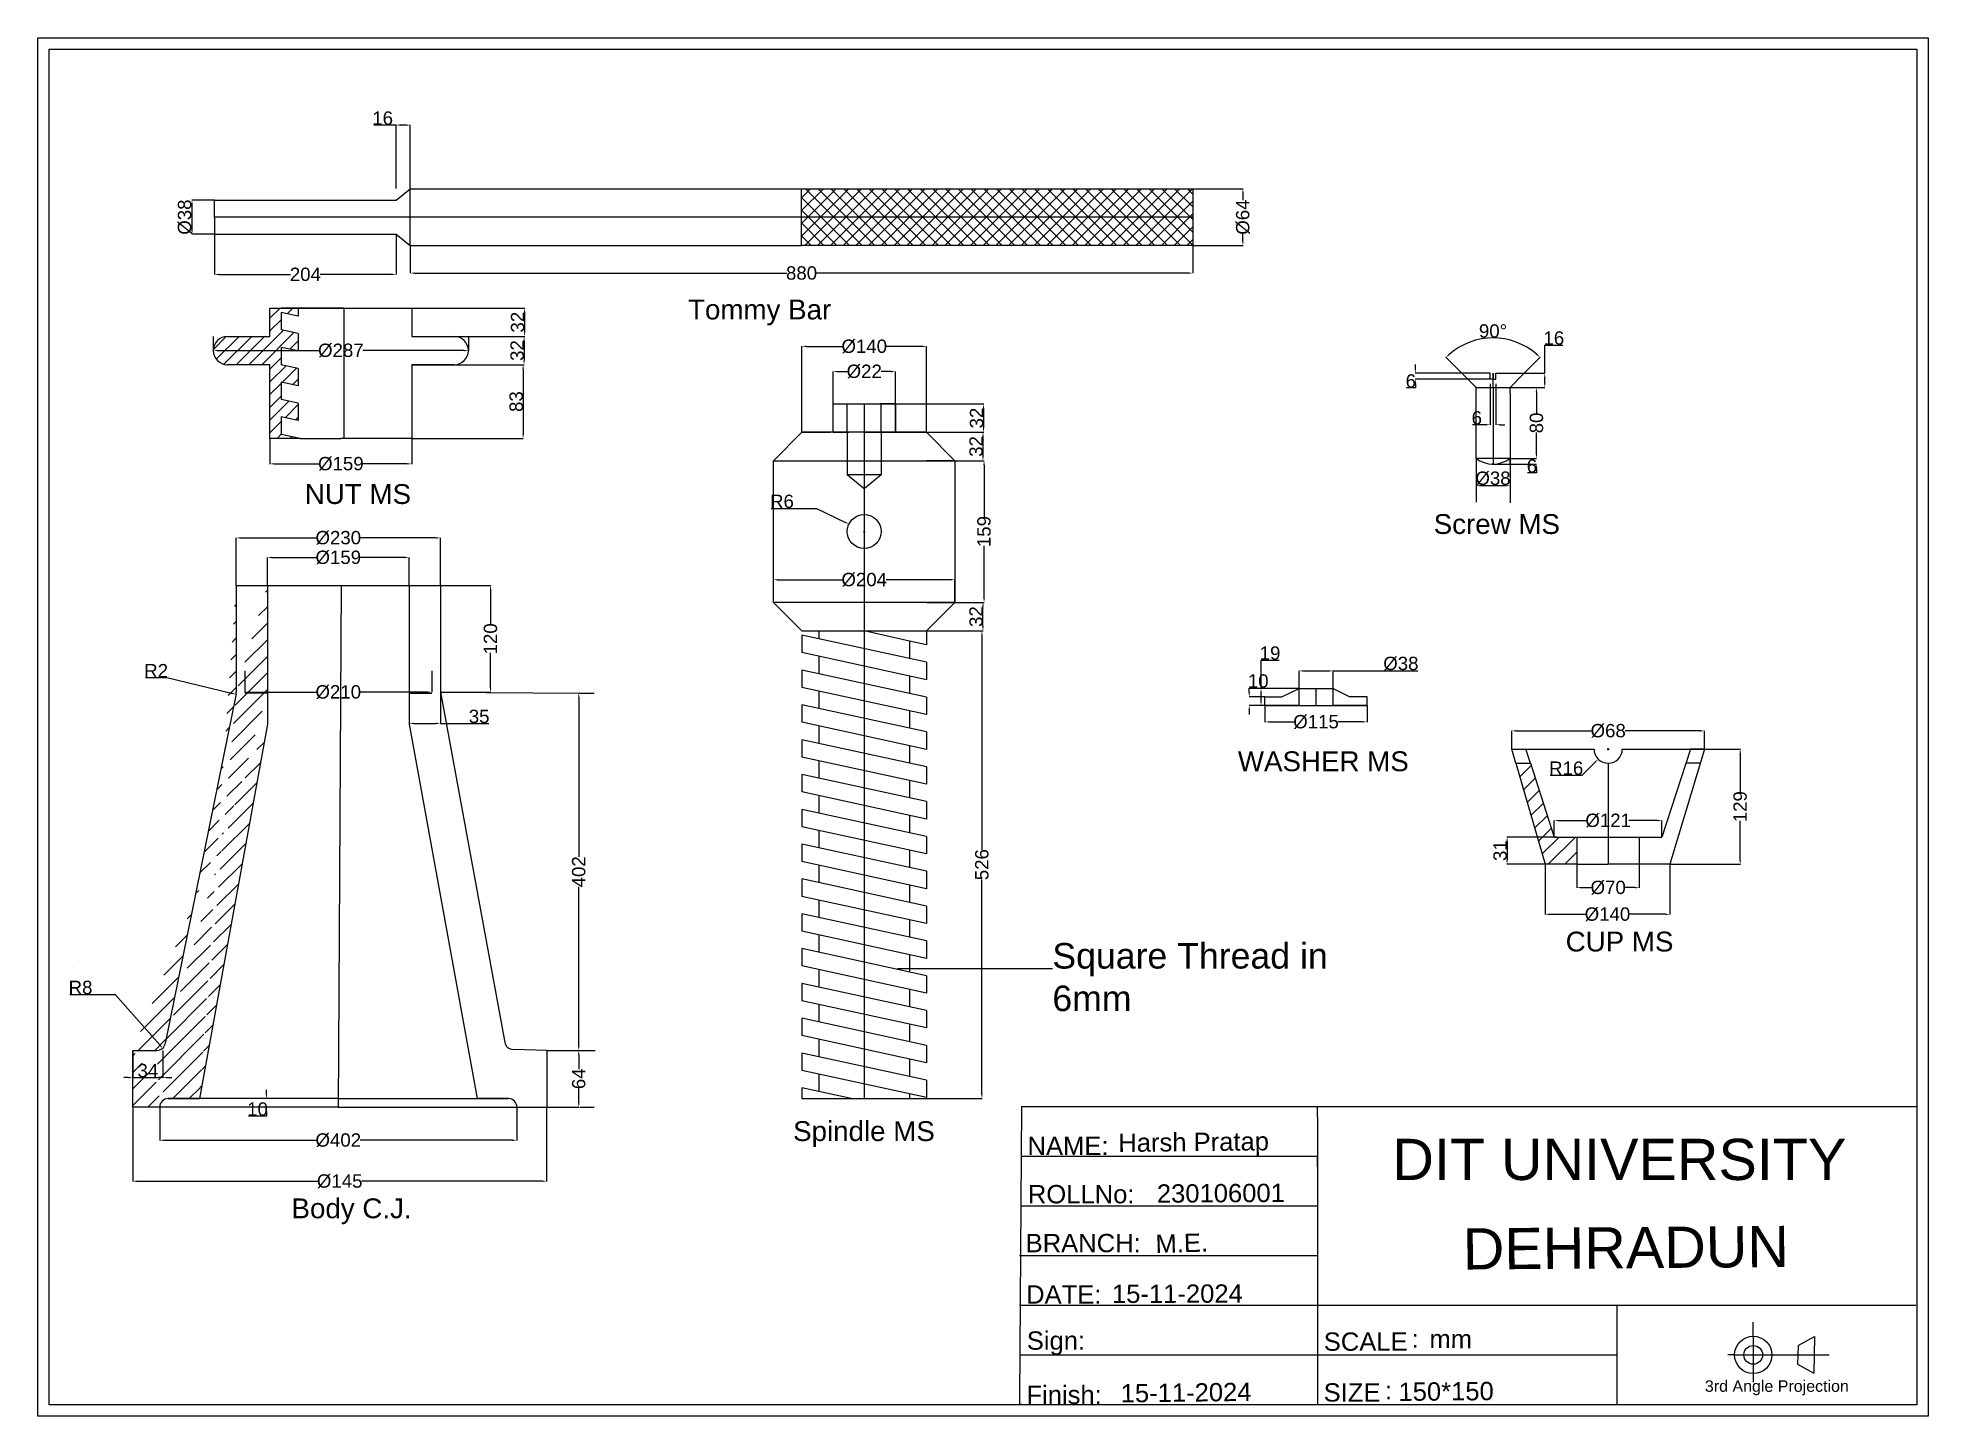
# Model space of a CAD drawing. Header units: millimetres. Extents: x 2702 to 4828, y 655 to 2204.
import ezdxf
from ezdxf.enums import TextEntityAlignment as Align

# ---------------------------------------------------------------- set-up
doc = ezdxf.new("R2010")
doc.units = ezdxf.units.MM
doc.linetypes.add('DASHED', pattern=[19.05, 12.7, -6.35])
doc.styles.get("Standard").update_dxf_attribs({"font": 'arial.ttf'})
doc.dimstyles.new('ISO POLINEMA 1', dxfattribs={"dimtxt": 15, "dimasz": 5, "dimexe": 0.18, "dimexo": 0.0625, "dimgap": 0.09, "dimtad": 1, "dimtoh": 1, "dimdec": 0, "dimzin": 0, "dimdsep": 46, "dimtxsty": 'Standard', "dimcen": 1, "dimadec": 0, "dimazin": 0, "dimtfac": 1, "dimtdec": 0, "dimtofl": 0, "dimtmove": 0, "dimatfit": 3, "dimfxl": 1, "dimtolj": 1, "dimtzin": 0, "dimarcsym": 0})

msp = doc.modelspace()

# ---------------------------------------------------------------- texts
for s, height, p in [('Tommy Bar', 22.31, (3433.3, 1887.7)), ('NUT MS', 22.31, (3002.4, 1680.2)), ('Screw MS', 22.31, (4271.7, 1646.5)), ('WASHER MS', 22.31, (4051.5, 1379.8)), ('CUP MS', 22.31, (4420.1, 1177.1)), ('Spindle MS', 22.31, (3551.4, 964)), (' NAME:', 20.59, (3807, 948.2)), ('DIT UNIVERSITY', 46.324, (4225.2, 920.2)), (' ROLLNo:', 20.59, (3807.4, 894)), ('Body C.J.', 22.31, (2987.4, 877.2)), (' DATE:', 20.59, (3805.4, 781.2)), (' Sign:', 20.59, (3806.2, 729.4)), (' :', 20.12, (4239.2, 731.6)), (' Finish:', 20.59, (3805.8, 668.4)), ('  :', 20.12, (4201.5, 673.5))]:
    msp.add_text(s, height=height).set_placement(p)
at = {"linetype": 'DASHED'}
for s, height, rotation, p in [('  Harsh Pratap ', 20.588, 0.6429, (3901.2, 951.5)), (' 230106001', 20.59, 0.3525, (3952.5, 894.6)), ('  M.E.', 20.59, 1.6767, (3943.2, 837.6)), ('DEHRADUN', 46.32, 0.4562, (4304.6, 819.5)), ('  15-11-2024', 20.588, 0.1424, (3894, 781.9)), ('  mm', 20.59, 359.6797, (4250.9, 731.4)), ('  15-11-2024', 20.588, 0.6903, (3903.9, 669.9)), ('  150*150', 20.59, 0.4685, (4216.2, 671.7))]:
    msp.add_text(s, height=height, rotation=rotation, dxfattribs=at).set_placement(p)
for s, p in [(' BRANCH:', (3804.9, 859.6)), (' SCALE', (4140.1, 748.8)), (' SIZE', (4140, 691.7))]:
    msp.add_text(s, height=20.59).set_placement(p, align=Align.TOP_LEFT)
msp.add_text('3rd Angle Projection', height=12.868).set_placement((4657.6, 688.5), align=Align.MIDDLE_CENTER)
at = {"insert": (3842.9, 1186.6), "char_height": 28.69, "attachment_point": 1}
msp.add_mtext_dynamic_manual_height_columns('Square Thread in\\P6mm', width=320.699, gutter_width=79.7, heights=[0], dxfattribs=at)

# ---------------------------------------------------------------- blocks, each defined once
blk = doc.blocks.new('*D61')
at = {"color": 0, "lineweight": -2, "transparency": 16777216}
for p, q in [((2901, 1983.6), (2901, 1938.1)), ((3105, 1983.6), (3105, 1938.1)), ((2906, 1938.3), (2986.3, 1938.3)), ((3100, 1938.3), (3019.8, 1938.3))]:
    blk.add_line(p, q, dxfattribs=at)
at = {"color": 0, "transparency": 16777216}
for points in [[(2906, 1939.1), (2906, 1937.4), (2901, 1938.3)], [(3100, 1939.1), (3100, 1937.4), (3105, 1938.3)]]:
    blk.add_solid(points, dxfattribs=at)
at = {"layer": 'Defpoints', "color": 0, "transparency": 16777216}
for p in [(2901, 1983.6), (3105, 1983.6), (3105, 1938.3)]:
    blk.add_point(p, dxfattribs=at)
at = {"color": 0, "transparency": 16777216, "insert": (3003, 1938.3), "char_height": 15, "attachment_point": 5}
blk.add_mtext('\\A1;204', dxfattribs=at)
blk = doc.blocks.new('*D62')
at = {"color": 0, "lineweight": -2, "transparency": 16777216}
for p, q in [((2901, 2021.9), (2875.4, 2021.9)), ((2875.5, 2016.9), (2875.5, 1988.6)), ((2901, 1983.6), (2875.4, 1983.6))]:
    blk.add_line(p, q, dxfattribs=at)
at = {"color": 0, "transparency": 16777216}
for points in [[(2874.7, 2016.9), (2876.4, 2016.9), (2875.5, 2021.9)], [(2874.7, 1988.6), (2876.4, 1988.6), (2875.5, 1983.6)]]:
    blk.add_solid(points, dxfattribs=at)
at = {"layer": 'Defpoints', "color": 0, "transparency": 16777216}
for p in [(2901, 2021.9), (2875.5, 1983.6), (2901, 1983.6)]:
    blk.add_point(p, dxfattribs=at)
at = {"color": 0, "transparency": 16777216, "insert": (2867.4, 2002.7), "char_height": 15, "attachment_point": 5, "rotation": 90}
blk.add_mtext('\\A1;%%C38', dxfattribs=at)
blk = doc.blocks.new('*D63')
at = {"color": 0, "lineweight": -2, "transparency": 16777216}
for p, q in [((3121, 1970.8), (3121, 1939.6)), ((4000.8, 1970.8), (4000.8, 1939.6)), ((3126, 1939.8), (3544.2, 1939.8)), ((3995.8, 1939.8), (3577.5, 1939.8))]:
    blk.add_line(p, q, dxfattribs=at)
at = {"color": 0, "transparency": 16777216}
for points in [[(3126, 1940.6), (3126, 1939), (3121, 1939.8)], [(3995.8, 1940.6), (3995.8, 1939), (4000.8, 1939.8)]]:
    blk.add_solid(points, dxfattribs=at)
at = {"layer": 'Defpoints', "color": 0, "transparency": 16777216}
for p in [(3121, 1970.9), (4000.8, 1970.9), (4000.8, 1939.8)]:
    blk.add_point(p, dxfattribs=at)
at = {"color": 0, "transparency": 16777216, "insert": (3560.9, 1939.8), "char_height": 15, "attachment_point": 5}
blk.add_mtext('\\A1;880', dxfattribs=at)
blk = doc.blocks.new('*D64')
at = {"color": 0, "lineweight": -2, "transparency": 16777216}
for p, q in [((3105, 2106.1), (3079.8, 2106.1)), ((3105, 2034.7), (3105, 2106.3)), ((3116, 2106.1), (3110, 2106.1)), ((3121, 2034.7), (3121, 2106.3))]:
    blk.add_line(p, q, dxfattribs=at)
at = {"color": 0, "transparency": 16777216}
for points in [[(3110, 2107), (3110, 2105.3), (3105, 2106.1)], [(3116, 2107), (3116, 2105.3), (3121, 2106.1)]]:
    blk.add_solid(points, dxfattribs=at)
at = {"layer": 'Defpoints', "color": 0, "transparency": 16777216}
for p in [(3105, 2106.1), (3105, 2034.6), (3121, 2034.6)]:
    blk.add_point(p, dxfattribs=at)
at = {"color": 0, "transparency": 16777216, "insert": (3089.9, 2113.9), "char_height": 15, "attachment_point": 5}
blk.add_mtext('\\A1;16', dxfattribs=at)
blk = doc.blocks.new('*D52')
at = {"color": 0, "lineweight": -2, "transparency": 16777216}
for p, q in [((4538.1, 1404.6), (4616.5, 1404.6)), ((4616.3, 1399.6), (4616.3, 1355.8)), ((4616.3, 1280.1), (4616.3, 1323.9)), ((4538.1, 1275.1), (4616.5, 1275.1))]:
    blk.add_line(p, q, dxfattribs=at)
at = {"color": 0, "transparency": 16777216}
for points in [[(4615.5, 1399.6), (4617.2, 1399.6), (4616.3, 1404.6)], [(4615.5, 1280.1), (4617.2, 1280.1), (4616.3, 1275.1)]]:
    blk.add_solid(points, dxfattribs=at)
at = {"layer": 'Defpoints', "color": 0, "transparency": 16777216}
for p in [(4538, 1404.6), (4538, 1275.1), (4616.3, 1275.1)]:
    blk.add_point(p, dxfattribs=at)
at = {"color": 0, "transparency": 16777216, "insert": (4616.3, 1339.9), "char_height": 15, "attachment_point": 5, "rotation": 90}
blk.add_mtext('\\A1;129', dxfattribs=at)
blk = doc.blocks.new('*D65')
at = {"color": 0, "lineweight": -2, "transparency": 16777216}
for p, q in [((4407.3, 1305.9), (4407.3, 1324.5)), ((4412.3, 1324.3), (4444.5, 1324.3)), ((4523.4, 1324.3), (4491.3, 1324.3)), ((4528.4, 1305.9), (4528.4, 1324.5))]:
    blk.add_line(p, q, dxfattribs=at)
at = {"color": 0, "transparency": 16777216}
for points in [[(4412.3, 1325.1), (4412.3, 1323.5), (4407.3, 1324.3)], [(4523.4, 1325.1), (4523.4, 1323.5), (4528.4, 1324.3)]]:
    blk.add_solid(points, dxfattribs=at)
at = {"layer": 'Defpoints', "color": 0, "transparency": 16777216}
for p in [(4528.4, 1324.3), (4407.3, 1305.8), (4528.4, 1305.8)]:
    blk.add_point(p, dxfattribs=at)
at = {"color": 0, "transparency": 16777216, "insert": (4467.9, 1324.3), "char_height": 15, "attachment_point": 5}
blk.add_mtext('\\A1;%%C121', dxfattribs=at)
blk = doc.blocks.new('*D53')
at = {"color": 0, "lineweight": -2, "transparency": 16777216}
for p, q in [((4466.9, 1404.6), (4468.9, 1404.6)), ((4467.9, 1403.6), (4467.9, 1405.6)), ((4438.7, 1375.4), (4453.1, 1389.8)), ((4402.8, 1375.4), (4438.7, 1375.4))]:
    blk.add_line(p, q, dxfattribs=at)
at = {"color": 0, "transparency": 16777216}
blk.add_solid([(4452.5, 1390.4), (4453.7, 1389.2), (4456.6, 1393.3)], dxfattribs=at)
at = {"layer": 'Defpoints', "color": 0, "transparency": 16777216}
for p in [(4467.9, 1404.6), (4456.6, 1393.3)]:
    blk.add_point(p, dxfattribs=at)
at = {"color": 0, "transparency": 16777216, "insert": (4420.7, 1383.1), "char_height": 15, "attachment_point": 5}
blk.add_mtext('\\A1;R16', dxfattribs=at)
blk = doc.blocks.new('*D66')
at = {"color": 0, "lineweight": -2, "transparency": 16777216}
for p, q in [((4432.8, 1275.1), (4432.8, 1248.7)), ((4502.9, 1275.1), (4502.9, 1248.7)), ((4437.8, 1248.9), (4448.9, 1248.9)), ((4497.9, 1248.9), (4486.8, 1248.9))]:
    blk.add_line(p, q, dxfattribs=at)
at = {"color": 0, "transparency": 16777216}
for points in [[(4437.8, 1249.7), (4437.8, 1248), (4432.8, 1248.9)], [(4497.9, 1249.7), (4497.9, 1248), (4502.9, 1248.9)]]:
    blk.add_solid(points, dxfattribs=at)
at = {"layer": 'Defpoints', "color": 0, "transparency": 16777216}
for p in [(4432.8, 1275.1), (4502.9, 1275.1), (4502.9, 1248.9)]:
    blk.add_point(p, dxfattribs=at)
at = {"color": 0, "transparency": 16777216, "insert": (4467.9, 1248.9), "char_height": 15, "attachment_point": 5}
blk.add_mtext('\\A1;%%C70', dxfattribs=at)
blk = doc.blocks.new('*D67')
at = {"color": 0, "lineweight": -2, "transparency": 16777216}
for p, q in [((4396.9, 1275.1), (4396.9, 1218.7)), ((4537.2, 1275.1), (4537.2, 1218.7)), ((4401.9, 1218.9), (4442.3, 1218.9)), ((4532.2, 1218.9), (4491.9, 1218.9))]:
    blk.add_line(p, q, dxfattribs=at)
at = {"color": 0, "transparency": 16777216}
for points in [[(4401.9, 1219.7), (4401.9, 1218.1), (4396.9, 1218.9)], [(4532.2, 1219.7), (4532.2, 1218.1), (4537.2, 1218.9)]]:
    blk.add_solid(points, dxfattribs=at)
at = {"layer": 'Defpoints', "color": 0, "transparency": 16777216}
for p in [(4396.9, 1275.1), (4537.2, 1275.1), (4537.2, 1218.9)]:
    blk.add_point(p, dxfattribs=at)
at = {"color": 0, "transparency": 16777216, "insert": (4467.1, 1218.9), "char_height": 15, "attachment_point": 5}
blk.add_mtext('\\A1;%%C140', dxfattribs=at)
blk = doc.blocks.new('*D56')
at = {"color": 0, "lineweight": -2, "transparency": 16777216}
for p, q in [((4409.3, 1305.8), (4354.1, 1305.8)), ((4354.3, 1300.8), (4354.3, 1280.1)), ((4409.3, 1275.1), (4354.1, 1275.1))]:
    blk.add_line(p, q, dxfattribs=at)
at = {"color": 0, "transparency": 16777216}
for points in [[(4353.4, 1300.8), (4355.1, 1300.8), (4354.3, 1305.8)], [(4353.4, 1280.1), (4355.1, 1280.1), (4354.3, 1275.1)]]:
    blk.add_solid(points, dxfattribs=at)
at = {"layer": 'Defpoints', "color": 0, "transparency": 16777216}
for p in [(4409.4, 1305.8), (4354.3, 1275.1), (4409.4, 1275.1)]:
    blk.add_point(p, dxfattribs=at)
at = {"color": 0, "transparency": 16777216, "insert": (4346.5, 1290.5), "char_height": 15, "attachment_point": 5, "rotation": 90}
blk.add_mtext('\\A1;31', dxfattribs=at)
blk = doc.blocks.new('*D77')
at = {"color": 0, "lineweight": -2, "transparency": 16777216}
for p, q in [((4359.5, 1404.7), (4359.5, 1425.3)), ((4364.5, 1425.1), (4448.9, 1425.1)), ((4571.3, 1425.1), (4486.9, 1425.1)), ((4576.3, 1404.7), (4576.3, 1425.3))]:
    blk.add_line(p, q, dxfattribs=at)
at = {"color": 0, "transparency": 16777216}
for points in [[(4364.5, 1426), (4364.5, 1424.3), (4359.5, 1425.1)], [(4571.3, 1426), (4571.3, 1424.3), (4576.3, 1425.1)]]:
    blk.add_solid(points, dxfattribs=at)
at = {"layer": 'Defpoints', "color": 0, "transparency": 16777216}
for p in [(4576.3, 1425.1), (4359.5, 1404.6), (4576.3, 1404.6)]:
    blk.add_point(p, dxfattribs=at)
at = {"color": 0, "transparency": 16777216, "insert": (4467.9, 1425.1), "char_height": 15, "attachment_point": 5}
blk.add_mtext('\\A1;%%C68', dxfattribs=at)
blk = doc.blocks.new('*D78')
at = {"color": 0, "lineweight": -2, "transparency": 16777216}
for p, q in [((2960.3, 1588.7), (2960.3, 1620.2)), ((2965.3, 1620), (3015.2, 1620)), ((3114.7, 1620), (3064.8, 1620)), ((3119.7, 1588.7), (3119.7, 1620.2))]:
    blk.add_line(p, q, dxfattribs=at)
at = {"color": 0, "transparency": 16777216}
for points in [[(2965.3, 1620.9), (2965.3, 1619.2), (2960.3, 1620)], [(3114.7, 1620.9), (3114.7, 1619.2), (3119.7, 1620)]]:
    blk.add_solid(points, dxfattribs=at)
at = {"layer": 'Defpoints', "color": 0, "transparency": 16777216}
for p in [(3119.7, 1620), (2960.3, 1588.7), (3119.7, 1588.7)]:
    blk.add_point(p, dxfattribs=at)
at = {"color": 0, "transparency": 16777216, "insert": (3040, 1620), "char_height": 15, "attachment_point": 5}
blk.add_mtext('\\A1;%%C159', dxfattribs=at)
blk = doc.blocks.new('*D57')
at = {"color": 0, "lineweight": -2, "transparency": 16777216}
for p, q in [((2925.2, 1588.7), (2925.2, 1642.2)), ((2930.2, 1642.1), (3015.2, 1642.1)), ((3149.8, 1642.1), (3064.8, 1642.1)), ((3154.8, 1588.7), (3154.8, 1642.2))]:
    blk.add_line(p, q, dxfattribs=at)
at = {"color": 0, "transparency": 16777216}
for points in [[(2930.2, 1642.9), (2930.2, 1641.2), (2925.2, 1642.1)], [(3149.8, 1642.9), (3149.8, 1641.2), (3154.8, 1642.1)]]:
    blk.add_solid(points, dxfattribs=at)
at = {"layer": 'Defpoints', "color": 0, "transparency": 16777216}
for p in [(3154.8, 1642.1), (2925.2, 1588.7), (3154.8, 1588.7)]:
    blk.add_point(p, dxfattribs=at)
at = {"color": 0, "transparency": 16777216, "insert": (3040, 1642.1), "char_height": 15, "attachment_point": 5}
blk.add_mtext('\\A1;%%C230', dxfattribs=at)
blk = doc.blocks.new('*D79')
at = {"color": 0, "lineweight": -2, "transparency": 16777216}
for p, q in [((2839.2, 1002.1), (2839.2, 964.7)), ((3240.8, 1002.1), (3240.8, 964.7)), ((2844.2, 964.9), (3015.3, 964.9)), ((3235.8, 964.9), (3064.7, 964.9))]:
    blk.add_line(p, q, dxfattribs=at)
at = {"color": 0, "transparency": 16777216}
for points in [[(2844.2, 965.7), (2844.2, 964), (2839.2, 964.9)], [(3235.8, 965.7), (3235.8, 964), (3240.8, 964.9)]]:
    blk.add_solid(points, dxfattribs=at)
at = {"layer": 'Defpoints', "color": 0, "transparency": 16777216}
for p in [(2839.2, 1002.1), (3240.8, 1002.1), (3240.8, 964.9)]:
    blk.add_point(p, dxfattribs=at)
at = {"color": 0, "transparency": 16777216, "insert": (3040, 964.9), "char_height": 15, "attachment_point": 5}
blk.add_mtext('\\A1;%%C402', dxfattribs=at)
blk = doc.blocks.new('*D80')
at = {"color": 0, "lineweight": -2, "transparency": 16777216}
for p, q in [((2808.9, 1002.1), (2808.9, 918.7)), ((3274.3, 1002.1), (3274.3, 918.7)), ((2813.9, 918.8), (3016.7, 918.8)), ((3269.3, 918.8), (3066.5, 918.8))]:
    blk.add_line(p, q, dxfattribs=at)
at = {"color": 0, "transparency": 16777216}
for points in [[(2813.9, 919.7), (2813.9, 918), (2808.9, 918.8)], [(3269.3, 919.7), (3269.3, 918), (3274.3, 918.8)]]:
    blk.add_solid(points, dxfattribs=at)
at = {"layer": 'Defpoints', "color": 0, "transparency": 16777216}
for p in [(2808.9, 1002.1), (3274.3, 1002.1), (3274.3, 918.8)]:
    blk.add_point(p, dxfattribs=at)
at = {"color": 0, "transparency": 16777216, "insert": (3041.6, 918.8), "char_height": 15, "attachment_point": 5}
blk.add_mtext('\\A1;%%C145', dxfattribs=at)
blk = doc.blocks.new('*D81')
at = {"color": 0, "lineweight": -2, "transparency": 16777216}
for p, q in [((2959.3, 1016.7), (2959.3, 1021.7)), ((3039.9, 1011.7), (2959.1, 1011.7)), ((3039.9, 1002.1), (2959.1, 1002.1)), ((2959.3, 992.1), (2939.2, 992.1)), ((2959.3, 997.1), (2959.3, 992.1))]:
    blk.add_line(p, q, dxfattribs=at)
at = {"color": 0, "transparency": 16777216}
for points in [[(2958.5, 1016.7), (2960.1, 1016.7), (2959.3, 1011.7)], [(2958.5, 997.1), (2960.1, 997.1), (2959.3, 1002.1)]]:
    blk.add_solid(points, dxfattribs=at)
at = {"layer": 'Defpoints', "color": 0, "transparency": 16777216}
for p in [(2959.3, 1002.1), (3040, 1011.7), (3040, 1002.1)]:
    blk.add_point(p, dxfattribs=at)
at = {"color": 0, "transparency": 16777216, "insert": (2949.2, 999.9), "char_height": 15, "attachment_point": 5}
blk.add_mtext('\\A1;10', dxfattribs=at)
blk = doc.blocks.new('*D58')
at = {"color": 0, "lineweight": -2, "transparency": 16777216}
for p, q in [((2738.1, 1128.8), (2789.1, 1128.8)), ((2789.1, 1128.8), (2839.2, 1072))]:
    blk.add_line(p, q, dxfattribs=at)
at = {"color": 0, "transparency": 16777216}
blk.add_solid([(2839.8, 1072.6), (2838.5, 1071.5), (2842.5, 1068.3)], dxfattribs=at)
at = {"layer": 'Defpoints', "color": 0, "transparency": 16777216}
for p in [(2836.1, 1075.5), (2842.5, 1068.3)]:
    blk.add_point(p, dxfattribs=at)
at = {"color": 0, "transparency": 16777216, "insert": (2750.2, 1136.6), "char_height": 15, "attachment_point": 5}
blk.add_mtext('\\A1;R8', dxfattribs=at)
blk = doc.blocks.new('*D82')
at = {"color": 0, "lineweight": -2, "transparency": 16777216}
for p, q in [((2808.9, 1065.8), (2808.9, 1035.1)), ((2842.9, 1065.8), (2842.9, 1035.1)), ((2803.9, 1035.3), (2798.9, 1035.3)), ((2808.9, 1035.3), (2813.9, 1035.3)), ((2813.9, 1035.3), (2837.9, 1035.3)), ((2842.9, 1035.3), (2837.9, 1035.3)), ((2847.9, 1035.3), (2852.9, 1035.3))]:
    blk.add_line(p, q, dxfattribs=at)
at = {"color": 0, "transparency": 16777216}
for points in [[(2803.9, 1036.2), (2803.9, 1034.5), (2808.9, 1035.3)], [(2847.9, 1036.2), (2847.9, 1034.5), (2842.9, 1035.3)]]:
    blk.add_solid(points, dxfattribs=at)
at = {"layer": 'Defpoints', "color": 0, "transparency": 16777216}
for p in [(2808.9, 1065.9), (2842.9, 1065.9), (2842.9, 1035.3)]:
    blk.add_point(p, dxfattribs=at)
at = {"color": 0, "transparency": 16777216, "insert": (2825.9, 1043.1), "char_height": 15, "attachment_point": 5}
blk.add_mtext('\\A1;34', dxfattribs=at)
blk = doc.blocks.new('*D83')
at = {"color": 0, "lineweight": -2, "transparency": 16777216}
for p, q in [((3154.8, 1588.7), (3211.4, 1588.7)), ((3211.2, 1583.7), (3211.2, 1544.5)), ((3211.2, 1473.5), (3211.2, 1512.7)), ((3154.8, 1468.5), (3211.4, 1468.5))]:
    blk.add_line(p, q, dxfattribs=at)
at = {"color": 0, "transparency": 16777216}
for points in [[(3210.4, 1583.7), (3212.1, 1583.7), (3211.2, 1588.7)], [(3210.4, 1473.5), (3212.1, 1473.5), (3211.2, 1468.5)]]:
    blk.add_solid(points, dxfattribs=at)
at = {"layer": 'Defpoints', "color": 0, "transparency": 16777216}
for p in [(3154.8, 1588.7), (3154.8, 1468.5), (3211.2, 1468.5)]:
    blk.add_point(p, dxfattribs=at)
at = {"color": 0, "transparency": 16777216, "insert": (3211.2, 1528.6), "char_height": 15, "attachment_point": 5, "rotation": 90}
blk.add_mtext('\\A1;120', dxfattribs=at)
blk = doc.blocks.new('*D59')
at = {"color": 0, "lineweight": -2, "transparency": 16777216}
for p, q in [((2823.2, 1485.1), (2847.4, 1485.1)), ((2847.4, 1485.1), (2920.1, 1467.4))]:
    blk.add_line(p, q, dxfattribs=at)
blk.add_arc((2915.7, 1468.5), 9.56, 345.2285, 348.1845, dxfattribs=at)
at = {"color": 0, "transparency": 16777216}
blk.add_solid([(2920.3, 1468.2), (2919.9, 1466.6), (2925, 1466.2)], dxfattribs=at)
at = {"layer": 'Defpoints', "color": 0, "transparency": 16777216}
for p in [(2915.7, 1468.5), (2925, 1466.2)]:
    blk.add_point(p, dxfattribs=at)
at = {"color": 0, "transparency": 16777216, "insert": (2835.2, 1492.8), "char_height": 15, "attachment_point": 5}
blk.add_mtext('\\A1;R2', dxfattribs=at)
blk = doc.blocks.new('*D60')
at = {"color": 0, "lineweight": -2, "transparency": 16777216}
for p, q in [((2934.8, 1492.8), (2934.8, 1468.5)), ((3145.2, 1492.8), (3145.2, 1468.5)), ((2939.8, 1468.7), (3015.2, 1468.7)), ((3140.2, 1468.7), (3064.8, 1468.7))]:
    blk.add_line(p, q, dxfattribs=at)
at = {"color": 0, "transparency": 16777216}
for points in [[(2939.8, 1469.5), (2939.8, 1467.9), (2934.8, 1468.7)], [(3140.2, 1469.5), (3140.2, 1467.9), (3145.2, 1468.7)]]:
    blk.add_solid(points, dxfattribs=at)
at = {"layer": 'Defpoints', "color": 0, "transparency": 16777216}
for p in [(2934.8, 1492.9), (3145.2, 1492.9), (3145.2, 1468.7)]:
    blk.add_point(p, dxfattribs=at)
at = {"color": 0, "transparency": 16777216, "insert": (3040, 1468.7), "char_height": 15, "attachment_point": 5}
blk.add_mtext('\\A1;%%C210', dxfattribs=at)
blk = doc.blocks.new('*D84')
at = {"color": 0, "lineweight": -2, "transparency": 16777216}
for p, q in [((3119.7, 1468.6), (3119.7, 1433.4)), ((3154.8, 1468.4), (3154.8, 1433.4)), ((3124.7, 1433.6), (3149.8, 1433.6)), ((3154.8, 1433.6), (3209.3, 1433.6))]:
    blk.add_line(p, q, dxfattribs=at)
at = {"color": 0, "transparency": 16777216}
for points in [[(3124.7, 1434.4), (3124.7, 1432.7), (3119.7, 1433.6)], [(3149.8, 1434.4), (3149.8, 1432.7), (3154.8, 1433.6)]]:
    blk.add_solid(points, dxfattribs=at)
at = {"layer": 'Defpoints', "color": 0, "transparency": 16777216}
for p in [(3119.7, 1468.7), (3154.8, 1468.5), (3154.8, 1433.6)]:
    blk.add_point(p, dxfattribs=at)
at = {"color": 0, "transparency": 16777216, "insert": (3198.4, 1441.3), "char_height": 15, "attachment_point": 5}
blk.add_mtext('\\A1;35', dxfattribs=at)
blk = doc.blocks.new('*D85')
at = {"color": 0, "lineweight": -2, "transparency": 16777216}
for p, q in [((3274.9, 1065.9), (3310.6, 1065.9)), ((3310.4, 1060.9), (3310.4, 1044.9)), ((3310.4, 1007.1), (3310.4, 1023.2)), ((3274.9, 1002.1), (3310.6, 1002.1))]:
    blk.add_line(p, q, dxfattribs=at)
at = {"color": 0, "transparency": 16777216}
for points in [[(3309.6, 1060.9), (3311.3, 1060.9), (3310.4, 1065.9)], [(3309.6, 1007.1), (3311.3, 1007.1), (3310.4, 1002.1)]]:
    blk.add_solid(points, dxfattribs=at)
at = {"layer": 'Defpoints', "color": 0, "transparency": 16777216}
for p in [(3274.8, 1065.9), (3310.4, 1065.9), (3274.8, 1002.1)]:
    blk.add_point(p, dxfattribs=at)
at = {"color": 0, "transparency": 16777216, "insert": (3310.4, 1034), "char_height": 15, "attachment_point": 5, "rotation": 90}
blk.add_mtext('\\A1;64', dxfattribs=at)
blk = doc.blocks.new('*D86')
at = {"color": 0, "lineweight": -2, "transparency": 16777216}
for p, q in [((3310.5, 1467.5), (3310.6, 1467.5)), ((3310.4, 1462.5), (3310.4, 1283.6)), ((3310.4, 1070.9), (3310.4, 1249.8)), ((3310.5, 1065.9), (3310.6, 1065.9))]:
    blk.add_line(p, q, dxfattribs=at)
at = {"color": 0, "transparency": 16777216}
for points in [[(3309.6, 1462.5), (3311.3, 1462.5), (3310.4, 1467.5)], [(3309.6, 1070.9), (3311.3, 1070.9), (3310.4, 1065.9)]]:
    blk.add_solid(points, dxfattribs=at)
at = {"layer": 'Defpoints', "color": 0, "transparency": 16777216}
for p in [(3310.4, 1467.5), (3310.4, 1467.5), (3310.4, 1065.9)]:
    blk.add_point(p, dxfattribs=at)
at = {"color": 0, "transparency": 16777216, "insert": (3310.4, 1266.7), "char_height": 15, "attachment_point": 5, "rotation": 90}
blk.add_mtext('\\A1;402', dxfattribs=at)
blk = doc.blocks.new('*D87')
at = {"color": 0, "lineweight": -2, "transparency": 16777216}
for p, q in [((4082, 1453.7), (4082, 1435)), ((4196.8, 1453.7), (4196.8, 1435)), ((4087, 1435.2), (4114.5, 1435.2)), ((4191.8, 1435.2), (4164.3, 1435.2))]:
    blk.add_line(p, q, dxfattribs=at)
at = {"color": 0, "transparency": 16777216}
for points in [[(4087, 1436), (4087, 1434.4), (4082, 1435.2)], [(4191.8, 1436), (4191.8, 1434.4), (4196.8, 1435.2)]]:
    blk.add_solid(points, dxfattribs=at)
at = {"layer": 'Defpoints', "color": 0, "transparency": 16777216}
for p in [(4082, 1453.7), (4196.8, 1453.7), (4196.8, 1435.2)]:
    blk.add_point(p, dxfattribs=at)
at = {"color": 0, "transparency": 16777216, "insert": (4139.4, 1435.2), "char_height": 15, "attachment_point": 5}
blk.add_mtext('\\A1;%%C115', dxfattribs=at)
blk = doc.blocks.new('*D88')
at = {"color": 0, "lineweight": -2, "transparency": 16777216}
for p, q in [((4064.3, 1468.3), (4064.3, 1473.3)), ((4064.3, 1473.3), (4084.4, 1473.3)), ((4082, 1463.3), (4064.1, 1463.3)), ((4082, 1453.7), (4064.1, 1453.7)), ((4064.3, 1448.7), (4064.3, 1443.7))]:
    blk.add_line(p, q, dxfattribs=at)
at = {"color": 0, "transparency": 16777216}
for points in [[(4063.4, 1468.3), (4065.1, 1468.3), (4064.3, 1463.3)], [(4063.4, 1448.7), (4065.1, 1448.7), (4064.3, 1453.7)]]:
    blk.add_solid(points, dxfattribs=at)
at = {"layer": 'Defpoints', "color": 0, "transparency": 16777216}
for p in [(4064.3, 1463.3), (4082, 1463.3), (4082, 1453.7)]:
    blk.add_point(p, dxfattribs=at)
at = {"color": 0, "transparency": 16777216, "insert": (4074.4, 1481.1), "char_height": 15, "attachment_point": 5}
blk.add_mtext('\\A1;10', dxfattribs=at)
blk = doc.blocks.new('*D89')
at = {"color": 0, "lineweight": -2, "transparency": 16777216}
for p, q in [((4077.6, 1472.9), (4077.6, 1504.7)), ((4077.6, 1504.7), (4097.8, 1504.7)), ((4120.2, 1472.9), (4077.4, 1472.9)), ((4077.6, 1458.7), (4077.6, 1467.9)), ((4120.2, 1453.7), (4077.4, 1453.7))]:
    blk.add_line(p, q, dxfattribs=at)
at = {"color": 0, "transparency": 16777216}
for points in [[(4076.7, 1467.9), (4078.4, 1467.9), (4077.6, 1472.9)], [(4076.7, 1458.7), (4078.4, 1458.7), (4077.6, 1453.7)]]:
    blk.add_solid(points, dxfattribs=at)
at = {"layer": 'Defpoints', "color": 0, "transparency": 16777216}
for p in [(4120.3, 1472.9), (4077.6, 1453.7), (4120.3, 1453.7)]:
    blk.add_point(p, dxfattribs=at)
at = {"color": 0, "transparency": 16777216, "insert": (4087.7, 1512.5), "char_height": 15, "attachment_point": 5}
blk.add_mtext('\\A1;19', dxfattribs=at)
blk = doc.blocks.new('*D90')
at = {"color": 0, "lineweight": -2, "transparency": 16777216}
for p, q in [((4120.3, 1472.9), (4120.3, 1492.7)), ((4125.3, 1492.5), (4153.5, 1492.5)), ((4158.5, 1472.9), (4158.5, 1492.7)), ((4158.5, 1492.5), (4253.8, 1492.5))]:
    blk.add_line(p, q, dxfattribs=at)
at = {"color": 0, "transparency": 16777216}
for points in [[(4125.3, 1493.3), (4125.3, 1491.7), (4120.3, 1492.5)], [(4153.5, 1493.3), (4153.5, 1491.7), (4158.5, 1492.5)]]:
    blk.add_solid(points, dxfattribs=at)
at = {"layer": 'Defpoints', "color": 0, "transparency": 16777216}
for p in [(4158.5, 1492.5), (4120.3, 1472.9), (4158.5, 1472.9)]:
    blk.add_point(p, dxfattribs=at)
at = {"color": 0, "transparency": 16777216, "insert": (4234.8, 1500.7), "char_height": 15, "attachment_point": 5}
blk.add_mtext('\\A1;%%C38', dxfattribs=at)
blk = doc.blocks.new('*D91')
at = {"color": 0, "lineweight": -2, "transparency": 16777216}
for p, q in [((3996.4, 2034.6), (4057.4, 2034.6)), ((4057.2, 2029.6), (4057.2, 2021.7)), ((4057.2, 1975.9), (4057.2, 1983.8)), ((4000.9, 1970.9), (4057.4, 1970.9))]:
    blk.add_line(p, q, dxfattribs=at)
at = {"color": 0, "transparency": 16777216}
for points in [[(4056.3, 2029.6), (4058, 2029.6), (4057.2, 2034.6)], [(4056.3, 1975.9), (4058, 1975.9), (4057.2, 1970.9)]]:
    blk.add_solid(points, dxfattribs=at)
at = {"layer": 'Defpoints', "color": 0, "transparency": 16777216}
for p in [(3996.3, 2034.6), (4000.8, 1970.9), (4057.2, 1970.9)]:
    blk.add_point(p, dxfattribs=at)
at = {"color": 0, "transparency": 16777216, "insert": (4057.2, 2002.7), "char_height": 15, "attachment_point": 5, "rotation": 90}
blk.add_mtext('\\A1;%%C64', dxfattribs=at)
blk = doc.blocks.new('*D54')
at = {"color": 0, "lineweight": -2, "transparency": 16777216}
for p, q in [((2899.4, 1868.6), (2899.4, 1852.5)), ((2904.4, 1852.7), (3018, 1852.7)), ((3181.3, 1852.7), (3067.7, 1852.7)), ((3186.3, 1868.6), (3186.3, 1852.5))]:
    blk.add_line(p, q, dxfattribs=at)
at = {"color": 0, "transparency": 16777216}
for points in [[(2904.4, 1853.5), (2904.4, 1851.9), (2899.4, 1852.7)], [(3181.3, 1853.5), (3181.3, 1851.9), (3186.3, 1852.7)]]:
    blk.add_solid(points, dxfattribs=at)
at = {"layer": 'Defpoints', "color": 0, "transparency": 16777216}
for p in [(2899.4, 1868.6), (3186.3, 1868.6), (3186.3, 1852.7)]:
    blk.add_point(p, dxfattribs=at)
at = {"color": 0, "transparency": 16777216, "insert": (3042.9, 1852.7), "char_height": 15, "attachment_point": 5}
blk.add_mtext('\\A1;%%C287', dxfattribs=at)
blk = doc.blocks.new('*D68')
at = {"color": 0, "lineweight": -2, "transparency": 16777216}
for p, q in [((3122.6, 1868.6), (3249.1, 1868.6)), ((3248.9, 1863.6), (3248.9, 1841.8)), ((3122.6, 1836.8), (3249.1, 1836.8))]:
    blk.add_line(p, q, dxfattribs=at)
at = {"color": 0, "transparency": 16777216}
for points in [[(3248.1, 1863.6), (3249.7, 1863.6), (3248.9, 1868.6)], [(3248.1, 1841.8), (3249.7, 1841.8), (3248.9, 1836.8)]]:
    blk.add_solid(points, dxfattribs=at)
at = {"layer": 'Defpoints', "color": 0, "transparency": 16777216}
for p in [(3122.6, 1868.6), (3122.6, 1836.8), (3248.9, 1836.8)]:
    blk.add_point(p, dxfattribs=at)
at = {"color": 0, "transparency": 16777216, "insert": (3241.2, 1852.7), "char_height": 15, "attachment_point": 5, "rotation": 90}
blk.add_mtext('\\A1;32', dxfattribs=at)
blk = doc.blocks.new('*D69')
at = {"color": 0, "lineweight": -2, "transparency": 16777216}
for p, q in [((2995.1, 1900.5), (3249.7, 1900.5)), ((3249.5, 1895.5), (3249.5, 1873.6)), ((3122.6, 1868.6), (3249.7, 1868.6))]:
    blk.add_line(p, q, dxfattribs=at)
at = {"color": 0, "transparency": 16777216}
for points in [[(3248.7, 1895.5), (3250.3, 1895.5), (3249.5, 1900.5)], [(3248.7, 1873.6), (3250.3, 1873.6), (3249.5, 1868.6)]]:
    blk.add_solid(points, dxfattribs=at)
at = {"layer": 'Defpoints', "color": 0, "transparency": 16777216}
for p in [(2995, 1900.5), (3122.6, 1868.6), (3249.5, 1868.6)]:
    blk.add_point(p, dxfattribs=at)
at = {"color": 0, "transparency": 16777216, "insert": (3241.7, 1884.6), "char_height": 15, "attachment_point": 5, "rotation": 90}
blk.add_mtext('\\A1;32', dxfattribs=at)
blk = doc.blocks.new('*D70')
at = {"color": 0, "lineweight": -2, "transparency": 16777216}
for p, q in [((3122.6, 1836.8), (3248, 1836.8)), ((3247.8, 1831.8), (3247.8, 1758.9)), ((3122.6, 1753.9), (3248, 1753.9))]:
    blk.add_line(p, q, dxfattribs=at)
at = {"color": 0, "transparency": 16777216}
for points in [[(3247, 1831.8), (3248.7, 1831.8), (3247.8, 1836.8)], [(3247, 1758.9), (3248.7, 1758.9), (3247.8, 1753.9)]]:
    blk.add_solid(points, dxfattribs=at)
at = {"layer": 'Defpoints', "color": 0, "transparency": 16777216}
for p in [(3122.6, 1836.8), (3122.6, 1753.9), (3247.8, 1753.9)]:
    blk.add_point(p, dxfattribs=at)
at = {"color": 0, "transparency": 16777216, "insert": (3240.1, 1795.3), "char_height": 15, "attachment_point": 5, "rotation": 90}
blk.add_mtext('\\A1;83', dxfattribs=at)
blk = doc.blocks.new('*D55')
at = {"color": 0, "lineweight": -2, "transparency": 16777216}
for p, q in [((4335.2, 1815.2), (4335.2, 1769.1)), ((4341.6, 1815.2), (4341.6, 1769.1)), ((4330.2, 1769.3), (4315.2, 1769.3)), ((4346.6, 1769.3), (4351.6, 1769.3))]:
    blk.add_line(p, q, dxfattribs=at)
at = {"color": 0, "transparency": 16777216}
for points in [[(4330.2, 1770.1), (4330.2, 1768.4), (4335.2, 1769.3)], [(4346.6, 1770.1), (4346.6, 1768.4), (4341.6, 1769.3)]]:
    blk.add_solid(points, dxfattribs=at)
at = {"layer": 'Defpoints', "color": 0, "transparency": 16777216}
for p in [(4335.2, 1815.3), (4341.6, 1815.3), (4335.2, 1769.3)]:
    blk.add_point(p, dxfattribs=at)
at = {"color": 0, "transparency": 16777216, "insert": (4320.2, 1777), "char_height": 15, "attachment_point": 5}
blk.add_mtext('\\A1;6', dxfattribs=at)
blk = doc.blocks.new('*D71')
at = {"color": 0, "lineweight": -2, "transparency": 16777216}
for p, q in [((4357.6, 1731.4), (4387.4, 1731.4)), ((4357.6, 1725.1), (4387.4, 1725.1)), ((4387.3, 1736.4), (4387.3, 1741.4)), ((4387.3, 1715.1), (4377.3, 1715.1)), ((4387.3, 1720.1), (4387.3, 1715.1))]:
    blk.add_line(p, q, dxfattribs=at)
at = {"color": 0, "transparency": 16777216}
for points in [[(4386.4, 1736.4), (4388.1, 1736.4), (4387.3, 1731.4)], [(4386.4, 1720.1), (4388.1, 1720.1), (4387.3, 1725.1)]]:
    blk.add_solid(points, dxfattribs=at)
at = {"layer": 'Defpoints', "color": 0, "transparency": 16777216}
for p in [(4357.6, 1731.4), (4357.6, 1725.1), (4387.3, 1725.1)]:
    blk.add_point(p, dxfattribs=at)
at = {"color": 0, "transparency": 16777216, "insert": (4382.2, 1722.8), "char_height": 15, "attachment_point": 5}
blk.add_mtext('\\A1;6', dxfattribs=at)
blk = doc.blocks.new('*D72')
at = {"color": 0, "lineweight": -2, "transparency": 16777216}
for p, q in [((4357.6, 1811.1), (4387.4, 1811.1)), ((4387.3, 1806.1), (4387.3, 1782.1)), ((4387.3, 1736.4), (4387.3, 1760.5)), ((4357.6, 1731.4), (4387.4, 1731.4))]:
    blk.add_line(p, q, dxfattribs=at)
at = {"color": 0, "transparency": 16777216}
for points in [[(4386.4, 1806.1), (4388.1, 1806.1), (4387.3, 1811.1)], [(4386.4, 1736.4), (4388.1, 1736.4), (4387.3, 1731.4)]]:
    blk.add_solid(points, dxfattribs=at)
at = {"layer": 'Defpoints', "color": 0, "transparency": 16777216}
for p in [(4357.6, 1811.1), (4357.6, 1731.4), (4387.3, 1731.4)]:
    blk.add_point(p, dxfattribs=at)
at = {"color": 0, "transparency": 16777216, "insert": (4387.3, 1771.3), "char_height": 15, "attachment_point": 5, "rotation": 90}
blk.add_mtext('\\A1;80', dxfattribs=at)
blk = doc.blocks.new('*D73')
at = {"color": 0, "lineweight": -2, "transparency": 16777216}
for p, q in [((4303.6, 1826.8), (4285.4, 1845.1)), ((4372.1, 1825.7), (4391.5, 1845.1))]:
    blk.add_line(p, q, dxfattribs=at)
blk.add_arc((4338.4, 1792), 74.9, 48.8267, 131.1733, dxfattribs=at)
at = {"color": 0, "transparency": 16777216}
for points in [[(4289.7, 1847.8), (4288.6, 1849), (4285.5, 1844.9)], [(4388.3, 1849), (4387.2, 1847.8), (4391.4, 1844.9)]]:
    blk.add_solid(points, dxfattribs=at)
at = {"layer": 'Defpoints', "color": 0, "transparency": 16777216}
for p in [(4357.8, 1864.3), (4303.6, 1826.8), (4319.3, 1811.1), (4357.6, 1811.1), (4372.1, 1825.6)]:
    blk.add_point(p, dxfattribs=at)
at = {"color": 0, "transparency": 16777216, "insert": (4338.4, 1874.6), "char_height": 15, "attachment_point": 5}
blk.add_mtext('\\A1;90°', dxfattribs=at)
blk = doc.blocks.new('*D74')
at = {"color": 0, "lineweight": -2, "transparency": 16777216}
for p, q in [((4251.1, 1832.1), (4251.1, 1837.1)), ((4251.1, 1810.7), (4241.1, 1810.7)), ((4335.2, 1827.1), (4250.9, 1827.1)), ((4335.2, 1820.7), (4250.9, 1820.7)), ((4251.1, 1815.7), (4251.1, 1810.7))]:
    blk.add_line(p, q, dxfattribs=at)
at = {"color": 0, "transparency": 16777216}
for points in [[(4250.3, 1832.1), (4251.9, 1832.1), (4251.1, 1827.1)], [(4250.3, 1815.7), (4251.9, 1815.7), (4251.1, 1820.7)]]:
    blk.add_solid(points, dxfattribs=at)
at = {"layer": 'Defpoints', "color": 0, "transparency": 16777216}
for p in [(4251.1, 1820.7), (4335.2, 1827.1), (4335.2, 1820.7)]:
    blk.add_point(p, dxfattribs=at)
at = {"color": 0, "transparency": 16777216, "insert": (4246, 1818.4), "char_height": 15, "attachment_point": 5}
blk.add_mtext('\\A1;6', dxfattribs=at)
blk = doc.blocks.new('*D75')
at = {"color": 0, "lineweight": -2, "transparency": 16777216}
for p, q in [((4396.6, 1827.1), (4396.6, 1858.9)), ((4396.6, 1858.9), (4416.8, 1858.9)), ((4341.7, 1827.1), (4396.8, 1827.1)), ((4341.7, 1811.1), (4396.8, 1811.1)), ((4396.6, 1816.1), (4396.6, 1822.1))]:
    blk.add_line(p, q, dxfattribs=at)
at = {"color": 0, "transparency": 16777216}
for points in [[(4395.8, 1822.1), (4397.5, 1822.1), (4396.6, 1827.1)], [(4395.8, 1816.1), (4397.5, 1816.1), (4396.6, 1811.1)]]:
    blk.add_solid(points, dxfattribs=at)
at = {"layer": 'Defpoints', "color": 0, "transparency": 16777216}
for p in [(4341.6, 1827.1), (4341.6, 1811.1), (4396.6, 1811.1)]:
    blk.add_point(p, dxfattribs=at)
at = {"color": 0, "transparency": 16777216, "insert": (4406.8, 1866.7), "char_height": 15, "attachment_point": 5}
blk.add_mtext('\\A1;16', dxfattribs=at)
blk = doc.blocks.new('*D76')
at = {"color": 0, "lineweight": -2, "transparency": 16777216}
for p, q in [((4319.3, 1731.4), (4319.3, 1700.5)), ((4357.6, 1731.4), (4357.6, 1700.5)), ((4352.6, 1700.7), (4324.3, 1700.7))]:
    blk.add_line(p, q, dxfattribs=at)
at = {"color": 0, "transparency": 16777216}
for points in [[(4324.3, 1701.5), (4324.3, 1699.9), (4319.3, 1700.7)], [(4352.6, 1701.5), (4352.6, 1699.9), (4357.6, 1700.7)]]:
    blk.add_solid(points, dxfattribs=at)
at = {"layer": 'Defpoints', "color": 0, "transparency": 16777216}
for p in [(4319.3, 1731.4), (4357.6, 1731.4), (4319.3, 1700.7)]:
    blk.add_point(p, dxfattribs=at)
at = {"color": 0, "transparency": 16777216, "insert": (4338.4, 1708.9), "char_height": 15, "attachment_point": 5}
blk.add_mtext('\\A1;%%C38', dxfattribs=at)
blk = doc.blocks.new('*D92')
at = {"color": 0, "lineweight": -2, "transparency": 16777216}
for p, q in [((2963.2, 1753.8), (2963.2, 1725.1)), ((3122.6, 1753.8), (3122.6, 1725.1)), ((2968.2, 1725.3), (3018, 1725.3)), ((3117.6, 1725.3), (3067.7, 1725.3))]:
    blk.add_line(p, q, dxfattribs=at)
at = {"color": 0, "transparency": 16777216}
for points in [[(2968.2, 1726.1), (2968.2, 1724.5), (2963.2, 1725.3)], [(3117.6, 1726.1), (3117.6, 1724.5), (3122.6, 1725.3)]]:
    blk.add_solid(points, dxfattribs=at)
at = {"layer": 'Defpoints', "color": 0, "transparency": 16777216}
for p in [(2963.2, 1753.9), (3122.6, 1753.9), (3122.6, 1725.3)]:
    blk.add_point(p, dxfattribs=at)
at = {"color": 0, "transparency": 16777216, "insert": (3042.9, 1725.3), "char_height": 15, "attachment_point": 5}
blk.add_mtext('\\A1;%%C159', dxfattribs=at)
blk = doc.blocks.new('*D93')
at = {"color": 0, "lineweight": -2, "transparency": 16777216}
for p, q in [((3529.4, 1569.6), (3529.4, 1595.2)), ((3534.4, 1595), (3606.6, 1595)), ((3728.4, 1595), (3656.2, 1595)), ((3733.4, 1569.6), (3733.4, 1595.2))]:
    blk.add_line(p, q, dxfattribs=at)
at = {"color": 0, "transparency": 16777216}
for points in [[(3534.4, 1595.9), (3534.4, 1594.2), (3529.4, 1595)], [(3728.4, 1595.9), (3728.4, 1594.2), (3733.4, 1595)]]:
    blk.add_solid(points, dxfattribs=at)
at = {"layer": 'Defpoints', "color": 0, "transparency": 16777216}
for p in [(3733.4, 1595), (3529.4, 1569.6), (3733.4, 1569.6)]:
    blk.add_point(p, dxfattribs=at)
at = {"color": 0, "transparency": 16777216, "insert": (3631.4, 1595), "char_height": 15, "attachment_point": 5}
blk.add_mtext('\\A1;%%C204', dxfattribs=at)
blk = doc.blocks.new('*D94')
at = {"color": 0, "lineweight": -2, "transparency": 16777216}
for p, q in [((3526.9, 1675.3), (3577.8, 1675.3)), ((3577.8, 1675.3), (3609.7, 1659.8)), ((3630.4, 1649.2), (3632.4, 1649.2)), ((3631.4, 1648.2), (3631.4, 1650.2))]:
    blk.add_line(p, q, dxfattribs=at)
at = {"color": 0, "transparency": 16777216}
blk.add_solid([(3610.1, 1660.5), (3609.3, 1659.1), (3614.2, 1657.6)], dxfattribs=at)
at = {"layer": 'Defpoints', "color": 0, "transparency": 16777216}
for p in [(3614.2, 1657.6), (3648.6, 1640.9)]:
    blk.add_point(p, dxfattribs=at)
at = {"color": 0, "transparency": 16777216, "insert": (3538.9, 1683.1), "char_height": 15, "attachment_point": 5}
blk.add_mtext('\\A1;R6', dxfattribs=at)
blk = doc.blocks.new('*D95')
at = {"color": 0, "lineweight": -2, "transparency": 16777216}
for p, q in [((3733.5, 1728.9), (3766.3, 1728.9)), ((3766.1, 1723.9), (3766.1, 1665.2)), ((3766.1, 1574.6), (3766.1, 1633.3)), ((3733.5, 1569.6), (3766.3, 1569.6))]:
    blk.add_line(p, q, dxfattribs=at)
at = {"color": 0, "transparency": 16777216}
for points in [[(3765.3, 1723.9), (3767, 1723.9), (3766.1, 1728.9)], [(3765.3, 1574.6), (3767, 1574.6), (3766.1, 1569.6)]]:
    blk.add_solid(points, dxfattribs=at)
at = {"layer": 'Defpoints', "color": 0, "transparency": 16777216}
for p in [(3733.4, 1728.9), (3733.4, 1569.6), (3766.1, 1569.6)]:
    blk.add_point(p, dxfattribs=at)
at = {"color": 0, "transparency": 16777216, "insert": (3766.1, 1649.2), "char_height": 15, "attachment_point": 5, "rotation": 90}
blk.add_mtext('\\A1;159', dxfattribs=at)
blk = doc.blocks.new('*D96')
at = {"color": 0, "lineweight": -2, "transparency": 16777216}
for p, q in [((3701.6, 1569.6), (3765.1, 1569.6)), ((3764.9, 1542.7), (3764.9, 1564.6)), ((3701.6, 1537.7), (3765.1, 1537.7))]:
    blk.add_line(p, q, dxfattribs=at)
at = {"color": 0, "transparency": 16777216}
for points in [[(3764.1, 1564.6), (3765.8, 1564.6), (3764.9, 1569.6)], [(3764.1, 1542.7), (3765.8, 1542.7), (3764.9, 1537.7)]]:
    blk.add_solid(points, dxfattribs=at)
at = {"layer": 'Defpoints', "color": 0, "transparency": 16777216}
for p in [(3701.5, 1569.6), (3764.9, 1569.6), (3701.5, 1537.7)]:
    blk.add_point(p, dxfattribs=at)
at = {"color": 0, "transparency": 16777216, "insert": (3757.2, 1553.6), "char_height": 15, "attachment_point": 5, "rotation": 90}
blk.add_mtext('\\A1;32', dxfattribs=at)
blk = doc.blocks.new('*D97')
at = {"color": 0, "lineweight": -2, "transparency": 16777216}
for p, q in [((3631.5, 1537.7), (3763.9, 1537.7)), ((3763.7, 1532.7), (3763.7, 1291.3)), ((3763.7, 1016.7), (3763.7, 1258)), ((3631.5, 1011.7), (3763.9, 1011.7))]:
    blk.add_line(p, q, dxfattribs=at)
at = {"color": 0, "transparency": 16777216}
for points in [[(3762.9, 1532.7), (3764.5, 1532.7), (3763.7, 1537.7)], [(3762.9, 1016.7), (3764.5, 1016.7), (3763.7, 1011.7)]]:
    blk.add_solid(points, dxfattribs=at)
at = {"layer": 'Defpoints', "color": 0, "transparency": 16777216}
for p in [(3631.4, 1537.7), (3631.4, 1011.7), (3763.7, 1011.7)]:
    blk.add_point(p, dxfattribs=at)
at = {"color": 0, "transparency": 16777216, "insert": (3763.7, 1274.7), "char_height": 15, "attachment_point": 5, "rotation": 90}
blk.add_mtext('\\A1;526', dxfattribs=at)
blk = doc.blocks.new('*D98')
at = {"color": 0, "lineweight": -2, "transparency": 16777216}
for p, q in [((3649, 1760.8), (3765.1, 1760.8)), ((3764.9, 1755.8), (3764.9, 1733.9)), ((3649, 1728.9), (3765.1, 1728.9))]:
    blk.add_line(p, q, dxfattribs=at)
at = {"color": 0, "transparency": 16777216}
for points in [[(3764.1, 1755.8), (3765.8, 1755.8), (3764.9, 1760.8)], [(3764.1, 1733.9), (3765.8, 1733.9), (3764.9, 1728.9)]]:
    blk.add_solid(points, dxfattribs=at)
at = {"layer": 'Defpoints', "color": 0, "transparency": 16777216}
for p in [(3648.9, 1760.8), (3648.9, 1728.9), (3764.9, 1728.9)]:
    blk.add_point(p, dxfattribs=at)
at = {"color": 0, "transparency": 16777216, "insert": (3757.2, 1744.9), "char_height": 15, "attachment_point": 5, "rotation": 90}
blk.add_mtext('\\A1;32', dxfattribs=at)
blk = doc.blocks.new('*D99')
at = {"color": 0, "lineweight": -2, "transparency": 16777216}
for p, q in [((3666.5, 1792.7), (3765.7, 1792.7)), ((3765.5, 1787.7), (3765.5, 1765.8)), ((3666.5, 1760.8), (3765.7, 1760.8))]:
    blk.add_line(p, q, dxfattribs=at)
at = {"color": 0, "transparency": 16777216}
for points in [[(3764.7, 1787.7), (3766.3, 1787.7), (3765.5, 1792.7)], [(3764.7, 1765.8), (3766.3, 1765.8), (3765.5, 1760.8)]]:
    blk.add_solid(points, dxfattribs=at)
at = {"layer": 'Defpoints', "color": 0, "transparency": 16777216}
for p in [(3666.5, 1792.7), (3666.5, 1760.8), (3765.5, 1760.8)]:
    blk.add_point(p, dxfattribs=at)
at = {"color": 0, "transparency": 16777216, "insert": (3757.8, 1776.8), "char_height": 15, "attachment_point": 5, "rotation": 90}
blk.add_mtext('\\A1;32', dxfattribs=at)
blk = doc.blocks.new('*D100')
at = {"color": 0, "lineweight": -2, "transparency": 16777216}
for p, q in [((3561.3, 1760.9), (3561.3, 1857.5)), ((3566.3, 1857.3), (3606.6, 1857.3)), ((3696.5, 1857.3), (3656.2, 1857.3)), ((3701.5, 1760.9), (3701.5, 1857.5))]:
    blk.add_line(p, q, dxfattribs=at)
at = {"color": 0, "transparency": 16777216}
for points in [[(3566.3, 1858.2), (3566.3, 1856.5), (3561.3, 1857.3)], [(3696.5, 1858.2), (3696.5, 1856.5), (3701.5, 1857.3)]]:
    blk.add_solid(points, dxfattribs=at)
at = {"layer": 'Defpoints', "color": 0, "transparency": 16777216}
for p in [(3701.5, 1857.3), (3561.3, 1760.8), (3701.5, 1760.8)]:
    blk.add_point(p, dxfattribs=at)
at = {"color": 0, "transparency": 16777216, "insert": (3631.4, 1857.3), "char_height": 15, "attachment_point": 5}
blk.add_mtext('\\A1;%%C140', dxfattribs=at)
blk = doc.blocks.new('*D101')
at = {"color": 0, "lineweight": -2, "transparency": 16777216}
for p, q in [((3596.3, 1760.9), (3596.3, 1829.3)), ((3601.3, 1829.1), (3612.5, 1829.1)), ((3661.5, 1829.1), (3650.3, 1829.1)), ((3666.5, 1760.9), (3666.5, 1829.3))]:
    blk.add_line(p, q, dxfattribs=at)
at = {"color": 0, "transparency": 16777216}
for points in [[(3601.3, 1829.9), (3601.3, 1828.2), (3596.3, 1829.1)], [(3661.5, 1829.9), (3661.5, 1828.2), (3666.5, 1829.1)]]:
    blk.add_solid(points, dxfattribs=at)
at = {"layer": 'Defpoints', "color": 0, "transparency": 16777216}
for p in [(3666.5, 1829.1), (3596.3, 1760.8), (3666.5, 1760.8)]:
    blk.add_point(p, dxfattribs=at)
at = {"color": 0, "transparency": 16777216, "insert": (3631.4, 1829.1), "char_height": 15, "attachment_point": 5}
blk.add_mtext('\\A1;%%C22', dxfattribs=at)

# ---------------------------------------------------------------- dimensions: what is measured, and where the dimension line sits
for base, p1, p2, picture, middle in [((3105, 2106.1), (3121, 2034.6), (3105, 2034.6), '*D64', (3089.9, 2113.9)), ((4335.2, 1769.3), (4341.6, 1815.3), (4335.2, 1815.3), '*D55', (4320.2, 1777)), ((2842.9, 1035.3), (2808.9, 1065.9), (2842.9, 1065.9), '*D82', (2825.9, 1043.1))]:
    dim = msp.add_linear_dim(base=base, p1=p1, p2=p2, dimstyle='ISO POLINEMA 1')
    dim.commit()
    dim.dimension.update_dxf_attribs({"geometry": picture, "text_midpoint": middle})
at = {"color": 7}
dim = msp.add_linear_dim(base=(2875.5, 1983.6), p1=(2901, 2021.9), p2=(2901, 1983.6), angle=90, text='%%C<>', dimstyle='ISO POLINEMA 1', dxfattribs=at)
dim.commit()
dim.dimension.update_dxf_attribs({"geometry": '*D62', "text_midpoint": (2867.4, 2002.7)})
dim = msp.add_linear_dim(base=(4057.2, 1970.9), p1=(3996.3, 2034.6), p2=(4000.8, 1970.9), angle=90, text='%%C<>', dimstyle='ISO POLINEMA 1', override={"dimtad": 0})
dim.commit()
dim.dimension.update_dxf_attribs({"geometry": '*D91', "text_midpoint": (4057.2, 2002.7)})
dim = msp.add_linear_dim(base=(3105, 1938.3), p1=(2901, 1983.6), p2=(3105, 1983.6), dimstyle='ISO POLINEMA 1', override={"dimtad": 0}, dxfattribs=at)
dim.commit()
dim.dimension.update_dxf_attribs({"geometry": '*D61', "text_midpoint": (3003, 1938.3)})
dim = msp.add_linear_dim(base=(4000.8, 1939.8), p1=(3121, 1970.9), p2=(4000.8, 1970.9), dimstyle='ISO POLINEMA 1', override={"dimtad": 0})
dim.commit()
dim.dimension.update_dxf_attribs({"geometry": '*D63', "text_midpoint": (3560.9, 1939.8)})
for base, p1, p2, picture, middle in [((3249.5, 1868.6), (2995, 1900.5), (3122.6, 1868.6), '*D69', (3241.7, 1884.6)), ((3248.9, 1836.8), (3122.6, 1868.6), (3122.6, 1836.8), '*D68', (3241.2, 1852.7)), ((3247.8, 1753.9), (3122.6, 1836.8), (3122.6, 1753.9), '*D70', (3240.1, 1795.3)), ((4251.1, 1820.7), (4335.2, 1827.1), (4335.2, 1820.7), '*D74', (4246, 1818.4)), ((3765.5, 1760.8), (3666.5, 1792.7), (3666.5, 1760.8), '*D99', (3757.8, 1776.8)), ((3764.9, 1728.9), (3648.9, 1760.8), (3648.9, 1728.9), '*D98', (3757.2, 1744.9)), ((4387.3, 1725.1), (4357.6, 1731.4), (4357.6, 1725.1), '*D71', (4382.2, 1722.8)), ((3764.9, 1569.6), (3701.5, 1537.7), (3701.5, 1569.6), '*D96', (3757.2, 1553.6)), ((4064.3, 1463.3), (4082, 1453.7), (4082, 1463.3), '*D88', (4074.4, 1481.1)), ((4354.3, 1275.1), (4409.4, 1305.8), (4409.4, 1275.1), '*D56', (4346.5, 1290.5)), ((2959.3, 1002.1), (3040, 1011.7), (3040, 1002.1), '*D81', (2949.2, 999.9))]:
    dim = msp.add_linear_dim(base=base, p1=p1, p2=p2, angle=90, dimstyle='ISO POLINEMA 1')
    dim.commit()
    dim.dimension.update_dxf_attribs({"geometry": picture, "text_midpoint": middle})
dim = msp.add_angular_dim_2l(base=(4357.8, 1864.3), line1=((4357.6, 1811.1), (4372.1, 1825.6)), line2=((4303.6, 1826.8), (4319.3, 1811.1)), dimstyle='ISO POLINEMA 1')
dim.commit()
dim.dimension.update_dxf_attribs({"geometry": '*D73', "text_midpoint": (4338.4, 1874.6)})
for base, p1, p2, picture, middle in [((4396.6, 1811.1), (4341.6, 1827.1), (4341.6, 1811.1), '*D75', (4406.8, 1858.9)), ((4077.6, 1453.7), (4120.3, 1472.9), (4120.3, 1453.7), '*D89', (4087.7, 1504.7))]:
    dim = msp.add_linear_dim(base=base, p1=p1, p2=p2, angle=90, dimstyle='ISO POLINEMA 1')
    dim.commit()
    dim.dimension.update_dxf_attribs({"geometry": picture, "text_midpoint": middle, "dimtype": 160})
for base, p1, p2, text, picture, middle in [((3186.3, 1852.7), (2899.4, 1868.6), (3186.3, 1868.6), '%%C<>', '*D54', (3042.9, 1852.7)), ((3701.5, 1857.3), (3561.3, 1760.8), (3701.5, 1760.8), '%%C<>', '*D100', (3631.4, 1857.3)), ((3666.5, 1829.1), (3596.3, 1760.8), (3666.5, 1760.8), '%%C22', '*D101', (3631.4, 1829.1)), ((3122.6, 1725.3), (2963.2, 1753.9), (3122.6, 1753.9), '%%C<>', '*D92', (3042.9, 1725.3)), ((3154.8, 1642.1), (2925.2, 1588.7), (3154.8, 1588.7), '%%C<>', '*D57', (3040, 1642.1)), ((3119.7, 1620), (2960.3, 1588.7), (3119.7, 1588.7), '%%C<>', '*D78', (3040, 1620)), ((3733.4, 1595), (3529.4, 1569.6), (3733.4, 1569.6), '%%C<>', '*D93', (3631.4, 1595)), ((3145.2, 1468.7), (2934.8, 1492.9), (3145.2, 1492.9), '%%C<>', '*D60', (3040, 1468.7)), ((4196.8, 1435.2), (4082, 1453.7), (4196.8, 1453.7), '%%C<>', '*D87', (4139.4, 1435.2)), ((4576.3, 1425.1), (4359.5, 1404.6), (4576.3, 1404.6), '%%C68', '*D77', (4467.9, 1425.1)), ((4528.4, 1324.3), (4407.3, 1305.8), (4528.4, 1305.8), '%%C<>', '*D65', (4467.9, 1324.3)), ((4537.2, 1218.9), (4396.9, 1275.1), (4537.2, 1275.1), '%%C<>', '*D67', (4467.1, 1218.9)), ((4502.9, 1248.9), (4432.8, 1275.1), (4502.9, 1275.1), '%%C<>', '*D66', (4467.9, 1248.9)), ((3274.3, 918.8), (2808.9, 1002.1), (3274.3, 1002.1), '%%C145', '*D80', (3041.6, 918.8)), ((3240.8, 964.9), (2839.2, 1002.1), (3240.8, 1002.1), '%%C<>', '*D79', (3040, 964.9))]:
    dim = msp.add_linear_dim(base=base, p1=p1, p2=p2, text=text, dimstyle='ISO POLINEMA 1', override={"dimtad": 0})
    dim.commit()
    dim.dimension.update_dxf_attribs({"geometry": picture, "text_midpoint": middle})
for base, p1, p2, picture, middle in [((4387.3, 1731.4), (4357.6, 1811.1), (4357.6, 1731.4), '*D72', (4387.3, 1771.3)), ((3766.1, 1569.6), (3733.4, 1728.9), (3733.4, 1569.6), '*D95', (3766.1, 1649.2)), ((3211.2, 1468.5), (3154.8, 1588.7), (3154.8, 1468.5), '*D83', (3211.2, 1528.6)), ((3763.7, 1011.7), (3631.4, 1537.7), (3631.4, 1011.7), '*D97', (3763.7, 1274.7)), ((3310.4, 1467.5), (3310.4, 1065.9), (3310.4, 1467.5), '*D86', (3310.4, 1266.7)), ((4616.3389, 1275.134), (4538.0098, 1404.61), (4538.0098, 1275.134), '*D52', (4616.3389, 1339.872)), ((3310.4, 1065.9), (3274.8, 1002.1), (3274.8, 1065.9), '*D85', (3310.4, 1034))]:
    dim = msp.add_linear_dim(base=base, p1=p1, p2=p2, angle=90, dimstyle='ISO POLINEMA 1', override={"dimtad": 0})
    dim.commit()
    dim.dimension.update_dxf_attribs({"geometry": picture, "text_midpoint": middle})
dim = msp.add_linear_dim(base=(4319.3, 1700.7), p1=(4357.6, 1731.4), p2=(4319.3, 1731.4), text='%%C<>', dimstyle='ISO POLINEMA 1')
dim.commit()
dim.dimension.update_dxf_attribs({"geometry": '*D76', "text_midpoint": (4338.4, 1708.9)})
dim = msp.add_diameter_dim_2p(p1=(3648.6, 1640.9), p2=(3614.2, 1657.6), text='R6', dimstyle='ISO POLINEMA 1')
dim.commit()
dim.dimension.update_dxf_attribs({"geometry": '*D94', "text_midpoint": (3538.9, 1675.3), "dimtype": 163})
dim = msp.add_linear_dim(base=(4158.5, 1492.5), p1=(4120.3, 1472.9), p2=(4158.5, 1472.9), text='%%C<>', dimstyle='ISO POLINEMA 1')
dim.commit()
dim.dimension.update_dxf_attribs({"geometry": '*D90', "text_midpoint": (4234.8, 1492.5), "dimtype": 160})
for center, mpoint, text, picture, middle in [((2915.7, 1468.5), (2925, 1466.2), 'R2', '*D59', (2847.4, 1485.1)), ((2836.1, 1075.5), (2842.5, 1068.3), 'R8', '*D58', (2750.2, 1128.8))]:
    dim = msp.add_radius_dim(center=center, mpoint=mpoint, text=text, dimstyle='ISO POLINEMA 1')
    dim.commit()
    dim.dimension.update_dxf_attribs({"geometry": picture, "text_midpoint": middle, "dimtype": 164})
dim = msp.add_linear_dim(base=(3154.8, 1433.6), p1=(3119.7, 1468.7), p2=(3154.8, 1468.5), dimstyle='ISO POLINEMA 1')
dim.commit()
dim.dimension.update_dxf_attribs({"geometry": '*D84', "text_midpoint": (3198.4, 1433.6), "dimtype": 160})
dim = msp.add_radius_dim(center=(4467.9, 1404.6), mpoint=(4456.6, 1393.3), dimstyle='ISO POLINEMA 1')
dim.commit()
dim.dimension.update_dxf_attribs({"geometry": '*D53', "text_midpoint": (4420.7, 1383.1)})

# ---------------------------------------------------------------- hatches: boundary and pattern name
h = msp.add_hatch()
h.set_pattern_fill('ANSI37', color=256, scale=3.187725)
h.set_pattern_definition([(45, (-10745.039, -3135.408), (-7.1566456, 7.1566456), []), (135, (-10745.039, -3135.408), (-7.1566456, -7.1566456), [])])
h.paths.add_polyline_path([(3560.9, 2034.6), (4000.8, 2034.6), (4000.8, 1970.9), (3560.9, 1970.9)])
h = msp.add_hatch()
h.set_pattern_fill('ANSI31', color=256, scale=3.187725)
h.set_pattern_definition([(45, (-6128.171, -2922.688), (-7.156646, 7.156646), [])])
edge = h.paths.add_edge_path()
edge.add_line((2963.2, 1900.5), (2995, 1900.5))
edge.add_line((2995, 1900.5), (2995, 1891.3))
edge.add_line((2995, 1891.3), (2975.9, 1895.5))
edge.add_line((2975.9, 1895.5), (2975.9, 1875.9))
edge.add_line((2975.9, 1875.9), (2995, 1871.8))
edge.add_line((2995, 1871.8), (2995, 1852.2))
edge.add_line((2995, 1852.2), (2975.9, 1856.3))
edge.add_line((2975.9, 1856.3), (2975.9, 1836.8))
edge.add_line((2975.9, 1836.8), (2995, 1832.6))
edge.add_line((2995, 1832.6), (2995, 1813))
edge.add_line((2995, 1813), (2975.9, 1817.2))
edge.add_line((2975.9, 1817.2), (2975.9, 1797.6))
edge.add_line((2975.9, 1797.6), (2995, 1793.5))
edge.add_line((2995, 1793.5), (2995, 1773.9))
edge.add_line((2995, 1773.9), (2975.9, 1778.1))
edge.add_line((2975.9, 1778.1), (2975.9, 1758.5))
edge.add_line((2975.9, 1758.5), (2997.1, 1753.9))
edge.add_line((2997.1, 1753.9), (2963.2, 1753.9))
edge.add_line((2963.2, 1753.9), (2963.2, 1836.8))
edge.add_line((2963.2, 1836.8), (2915.4, 1836.8))
edge.add_arc((2915.4, 1852.7), 15.9, 90, 270, ccw=False)
edge.add_line((2915.4, 1868.6), (2963.2, 1868.6))
edge.add_line((2963.2, 1868.6), (2963.2, 1900.5))
h.paths.add_polyline_path([(2975.9, 1817.2), (2975.9, 1797.6)], flags=16)
edge = h.paths.add_edge_path(flags=17)
edge.add_line((2975.9, 1817.2), (2975.9, 1797.6))
h = msp.add_hatch()
h.set_pattern_fill('ANSI31', color=256, scale=4.144042)
h.set_pattern_definition([(45, (-11770.378, -4978.791), (-9.303639, 9.303639), [])])
edge = h.paths.add_edge_path()
edge.add_line((2925.2, 1588.7), (2925.2, 1468.5))
edge.add_line((2960.3, 1588.7), (2960.3, 1467.5))
edge.add_line((2960.3, 1432.5), (2883.8, 1011.7))
edge.add_line((2925.1, 1466.6), (2845.5, 1073.6))
edge.add_line((2960.3, 1467.5), (2960.3, 1432.5))
edge.add_line((2808.9, 1065.9), (2836.1, 1065.9))
edge.add_line((2839.2, 1002.1), (2808.9, 1002.1))
edge.add_line((2808.9, 1002.1), (2808.9, 1065.9))
edge.add_line((2848.7, 1011.7), (2883.8, 1011.7))
h = msp.add_hatch()
h.set_pattern_fill('ANSI31', color=256, scale=4.144042)
h.set_pattern_definition([(45, (-4453.177, -2349.984), (-9.30364, 9.30364), [])])
h.paths.add_polyline_path([(4380.6, 1388.7), (4407.3, 1305.8), (4432.8, 1305.8), (4432.8, 1275.1), (4396.9, 1275.1), (4364.1, 1388.7)])

# ---------------------------------------------------------------- linework, layer by layer
at = {"color": 7}
for p, q in [((2901, 2002.7), (2901, 2021.9)), ((2901, 2021.9), (3105, 2021.9)), ((3105, 2021.9), (3121, 2034.6)), ((3121, 2034.6), (3560.9, 2034.6)), ((3560.9, 1970.9), (3560.9, 2034.6)), ((3121, 2002.7), (2901, 2002.7)), ((2901, 2002.7), (2901, 1983.6)), ((2901, 2002.7), (2901, 2002.7)), ((3560.9, 2002.7), (3121, 2002.7)), ((4000.8, 2002.7), (3560.9, 2002.7)), ((2901, 1983.6), (3105, 1983.6)), ((3105, 1983.6), (3121, 1970.9)), ((3121, 1970.9), (3560.9, 1970.9)), ((2749.2, 1167.5), (2749.2, 1167.5)), ((3808.1, 667.7), (3806, 667.7))]:
    msp.add_line(p, q, dxfattribs=at)
for p, q in [((2963.2, 1900.5), (2995, 1900.5)), ((3046.1, 1900.5), (2975.9, 1900.5)), ((2995, 1891.3), (2975.9, 1895.5)), ((2995, 1891.3), (2975.9, 1895.5)), ((2995, 1891.3), (2975.9, 1895.5)), ((2995, 1891.3), (2975.9, 1895.5)), ((2975.9, 1895.5), (2975.9, 1875.9)), ((2995, 1900.5), (2995, 1891.3)), ((2995, 1900.5), (2995, 1891.3)), ((2995, 1900.5), (2995, 1891.3)), ((2995, 1900.5), (2995, 1891.3)), ((2995, 1900.5), (3042.9, 1900.5)), ((3042.9, 1900.5), (3046.1, 1900.5)), ((3044.5, 1900.5), (3046.1, 1900.5)), ((3046.1, 1900.5), (3046.1, 1753.9)), ((2995, 1871.8), (2975.9, 1875.9)), ((2995, 1871.8), (2975.9, 1875.9)), ((2995, 1871.8), (2975.9, 1875.9)), ((2995, 1871.8), (2975.9, 1875.9)), ((2995, 1871.8), (2995, 1852.2)), ((2995, 1871.8), (2995, 1852.2)), ((2995, 1871.8), (2995, 1852.2)), ((2995, 1871.8), (2995, 1852.2)), ((2915.4, 1868.6), (2963.2, 1868.6)), ((2975.9, 1856.3), (2975.9, 1836.8)), ((2995, 1852.2), (2975.9, 1856.3)), ((2975.9, 1856.3), (2975.9, 1836.8)), ((2995, 1852.2), (2975.9, 1856.3)), ((2975.9, 1856.3), (2975.9, 1836.8)), ((2995, 1852.2), (2975.9, 1856.3)), ((2975.9, 1856.3), (2975.9, 1836.8)), ((2995, 1852.2), (2975.9, 1856.3)), ((3122.6, 1868.6), (3170.4, 1868.6)), ((2963.2, 1836.8), (2915.4, 1836.8)), ((2995, 1832.6), (2975.9, 1836.8)), ((2995, 1832.6), (2975.9, 1836.8)), ((2995, 1832.6), (2975.9, 1836.8)), ((2995, 1832.6), (2975.9, 1836.8)), ((2995, 1832.6), (2995, 1813)), ((2995, 1832.6), (2995, 1813)), ((2995, 1832.6), (2995, 1813)), ((2995, 1832.6), (2995, 1813)), ((3154.4, 1836.8), (3122.6, 1836.8)), ((3170.4, 1836.8), (3154.4, 1836.8)), ((2975.9, 1817.2), (2975.9, 1797.6)), ((2995, 1813), (2975.9, 1817.2)), ((2975.9, 1817.2), (2975.9, 1797.6)), ((2995, 1813), (2975.9, 1817.2)), ((2975.9, 1817.2), (2975.9, 1797.6)), ((2995, 1813), (2975.9, 1817.2)), ((2975.9, 1817.2), (2975.9, 1797.6)), ((2995, 1813), (2975.9, 1817.2)), ((4335.2, 1827.1), (4303.4, 1827.1)), ((4303.6, 1826.8), (4319.3, 1811.1)), ((4319.3, 1804.7), (4319.3, 1811.1)), ((4319.3, 1811.1), (4357.6, 1811.1)), ((4319.3, 1811.1), (4338.4, 1811.1)), ((4335.2, 1820.7), (4335.2, 1827.1)), ((4338.4, 1820.7), (4335.2, 1820.7)), ((4338.4, 1811.1), (4338.4, 1827.1)), ((4338.4, 1827.1), (4338.4, 1820.7)), ((4338.4, 1820.7), (4341.6, 1820.7)), ((4338.4, 1811.1), (4338.4, 1725.1)), ((4341.6, 1820.7), (4341.6, 1827.1)), ((4341.6, 1827.1), (4373.5, 1827.1)), ((4357.6, 1811.1), (4372.1, 1825.6)), ((4357.6, 1804.7), (4357.6, 1811.1)), ((4372.1, 1825.6), (4373.5, 1827.1)), ((2995, 1793.5), (2975.9, 1797.6)), ((2995, 1793.5), (2975.9, 1797.6)), ((2995, 1793.5), (2975.9, 1797.6)), ((2995, 1793.5), (2975.9, 1797.6)), ((2995, 1793.5), (2995, 1773.9)), ((2995, 1793.5), (2995, 1773.9)), ((2995, 1793.5), (2995, 1773.9)), ((2995, 1793.5), (2995, 1773.9)), ((3596.3, 1760.8), (3596.3, 1792.7)), ((3596.3, 1792.7), (3666.5, 1792.7)), ((3596.3, 1760.8), (3596.3, 1792.7)), ((3596.3, 1792.7), (3666.5, 1792.7)), ((3612.3, 1760.8), (3612.3, 1792.7)), ((3612.3, 1760.8), (3612.3, 1792.7)), ((3631.4, 1792.7), (3631.4, 1569.6)), ((3631.4, 1792.7), (3631.4, 1569.6)), ((3666.5, 1792.7), (3648.9, 1792.7)), ((3666.5, 1792.7), (3648.9, 1792.7)), ((3650.5, 1760.8), (3650.5, 1792.7)), ((3650.5, 1760.8), (3650.5, 1792.7)), ((3666.5, 1792.7), (3666.5, 1760.8)), ((3666.5, 1792.7), (3666.5, 1760.8)), ((2975.9, 1778.1), (2975.9, 1758.5)), ((2995, 1773.9), (2975.9, 1778.1)), ((2975.9, 1778.1), (2975.9, 1758.5)), ((2995, 1773.9), (2975.9, 1778.1)), ((2975.9, 1778.1), (2975.9, 1758.5)), ((2995, 1773.9), (2975.9, 1778.1)), ((2975.9, 1778.1), (2975.9, 1758.5)), ((2995, 1773.9), (2975.9, 1778.1)), ((2997.1, 1753.9), (2975.9, 1758.5)), ((2997.1, 1753.9), (2975.9, 1758.5)), ((2997.1, 1753.9), (2975.9, 1758.5)), ((2997.1, 1753.9), (2975.9, 1758.5)), ((2997.1, 1753.9), (3042.9, 1753.9)), ((3561.3, 1760.8), (3529.4, 1728.9)), ((3561.3, 1760.8), (3529.4, 1728.9)), ((3701.5, 1760.8), (3561.3, 1760.8)), ((3561.3, 1760.8), (3593.1, 1760.8)), ((3701.5, 1760.8), (3561.3, 1760.8)), ((3561.3, 1760.8), (3593.1, 1760.8)), ((3596.3, 1760.8), (3613.9, 1760.8)), ((3596.3, 1760.8), (3613.9, 1760.8)), ((3631.4, 1760.8), (3612.3, 1760.8)), ((3612.3, 1760.8), (3612.3, 1728.9)), ((3631.4, 1760.8), (3612.3, 1760.8)), ((3612.3, 1760.8), (3612.3, 1728.9)), ((3631.4, 1760.8), (3650.5, 1760.8)), ((3631.4, 1760.8), (3650.5, 1760.8)), ((3666.5, 1760.8), (3648.9, 1760.8)), ((3666.5, 1760.8), (3648.9, 1760.8)), ((3650.5, 1760.8), (3650.5, 1728.9)), ((3650.5, 1760.8), (3650.5, 1728.9)), ((3666.5, 1760.8), (3669.6, 1760.8)), ((3666.5, 1760.8), (3669.6, 1760.8)), ((3701.5, 1760.8), (3733.4, 1728.9)), ((3701.5, 1760.8), (3733.4, 1728.9)), ((3529.4, 1728.9), (3561.3, 1728.9)), ((3529.4, 1728.9), (3561.3, 1728.9)), ((3612.3, 1728.9), (3612.3, 1713)), ((3612.3, 1728.9), (3612.3, 1713)), ((3650.5, 1728.9), (3650.5, 1712.9)), ((3650.5, 1728.9), (3650.5, 1712.9)), ((3733.4, 1728.9), (3701.5, 1728.9)), ((3733.4, 1728.9), (3701.5, 1728.9)), ((3733.4, 1728.9), (3733.4, 1649.2)), ((3733.4, 1728.9), (3733.4, 1649.2)), ((4357.6, 1731.4), (4319.3, 1731.4)), ((4337.6, 1725.1), (4357.6, 1725.1)), ((4357.6, 1725.1), (4357.6, 1731.4)), ((3650.5, 1712.9), (3612.3, 1713)), ((3631.4, 1697.1), (3612.3, 1713)), ((3650.5, 1712.9), (3612.3, 1713)), ((3631.4, 1697.1), (3612.3, 1713)), ((3631.4, 1713), (3631.4, 1697.1)), ((3631.4, 1713), (3631.4, 1697.1)), ((3650.5, 1712.9), (3631.4, 1697.1)), ((3650.5, 1712.9), (3631.4, 1697.1)), ((4319.3, 1700.7), (4319.3, 1682.4)), ((4357.6, 1700.7), (4357.6, 1681.4)), ((2925.2, 1588.7), (2925.2, 1468.5)), ((2960.3, 1588.7), (2960.3, 1467.5)), ((2960.3, 1588.7), (3043.2, 1588.7)), ((3043.2, 1588.7), (3040, 1002.1)), ((3119.7, 1588.7), (3119.7, 1467.5)), ((3154.8, 1588.7), (3154.8, 1468.5)), ((3529.4, 1569.6), (3561.3, 1537.7)), ((3529.4, 1569.6), (3561.3, 1537.7)), ((3631.4, 1569.6), (3631.4, 1011.7)), ((3631.4, 1569.6), (3631.4, 1011.7)), ((3733.4, 1569.6), (3701.5, 1537.7)), ((3733.4, 1569.6), (3701.5, 1537.7)), ((3561.3, 1537.7), (3701.5, 1537.7)), ((3561.3, 1537.7), (3701.5, 1537.7)), ((3561.3, 1532.7), (3561.3, 1513.1)), ((3701.5, 1502.2), (3561.3, 1532.7)), ((3561.3, 1532.7), (3561.3, 1513.1)), ((3701.5, 1502.2), (3561.3, 1532.7)), ((3580.4, 1537.7), (3580.4, 1528.5)), ((3580.4, 1537.7), (3580.4, 1528.5)), ((3682.4, 1525.9), (3631.4, 1537.7)), ((3682.4, 1525.9), (3631.4, 1537.7)), ((3701.5, 1537.7), (3701.5, 1521.7)), ((3701.5, 1537.7), (3701.5, 1521.7)), ((3701.5, 1537.7), (3701.5, 1521.7)), ((3701.5, 1537.7), (3701.5, 1521.7)), ((3701.5, 1482.6), (3561.3, 1513.1)), ((3701.5, 1482.6), (3561.3, 1513.1)), ((3682.4, 1525.9), (3682.4, 1506.3)), ((3701.5, 1521.7), (3682.4, 1525.9)), ((3682.4, 1525.9), (3682.4, 1506.3)), ((3701.5, 1521.7), (3682.4, 1525.9)), ((3561.3, 1493.5), (3561.3, 1473.9)), ((3701.5, 1463), (3561.3, 1493.5)), ((3561.3, 1493.5), (3561.3, 1473.9)), ((3701.5, 1463), (3561.3, 1493.5)), ((3580.4, 1508.9), (3580.4, 1489.3)), ((3580.4, 1508.9), (3580.4, 1489.3)), ((3701.5, 1502.2), (3701.5, 1482.6)), ((3701.5, 1502.2), (3701.5, 1482.6)), ((2960.3, 1467.5), (2934.8, 1467.5)), ((2960.3, 1467.5), (2960.3, 1432.5)), ((3119.7, 1467.5), (3119.7, 1432.5)), ((3119.7, 1467.5), (3145.2, 1467.5)), ((3154.8, 1468.5), (3227.2, 1074.8)), ((3154.8, 1468.5), (3310.4, 1467.5)), ((3310.4, 1467.5), (3311, 1467.5)), ((3311, 1467.5), (3327.6, 1467.5)), ((3701.5, 1443.4), (3561.3, 1473.9)), ((3701.5, 1443.4), (3561.3, 1473.9)), ((3580.4, 1469.8), (3580.4, 1450.2)), ((3580.4, 1469.8), (3580.4, 1450.2)), ((3682.4, 1486.7), (3682.4, 1467.2)), ((3682.4, 1486.7), (3682.4, 1467.2)), ((4101.1, 1463.3), (4120.3, 1472.9)), ((4120.3, 1453.7), (4120.3, 1472.9)), ((4120.3, 1472.9), (4158.5, 1472.9)), ((4139.4, 1453.7), (4139.4, 1472.9)), ((4158.5, 1453.7), (4158.5, 1472.9)), ((4158.5, 1472.9), (4177.6, 1463.3)), ((2925.1, 1466.6), (2845.5, 1073.6)), ((3561.3, 1454.4), (3561.3, 1434.8)), ((3701.5, 1423.9), (3561.3, 1454.4)), ((3561.3, 1454.4), (3561.3, 1434.8)), ((3701.5, 1423.9), (3561.3, 1454.4)), ((3682.4, 1447.6), (3682.4, 1428)), ((3682.4, 1447.6), (3682.4, 1428)), ((3701.5, 1463), (3701.5, 1443.4)), ((3701.5, 1463), (3701.5, 1443.4)), ((4082, 1453.7), (4082, 1463.3)), ((4082, 1463.3), (4101.1, 1463.3)), ((4082, 1453.7), (4196.8, 1453.7)), ((4082, 1453.7), (4120.3, 1453.7)), ((4120.3, 1453.7), (4158.5, 1453.7)), ((4120.3, 1453.7), (4139.4, 1453.7)), ((4196.8, 1453.7), (4158.5, 1453.7)), ((4196.8, 1463.3), (4177.6, 1463.3)), ((4196.8, 1453.7), (4196.8, 1463.3)), ((2960.3, 1432.5), (2883.8, 1011.7)), ((3119.7, 1432.5), (3196.2, 1011.7)), ((3701.5, 1404.3), (3561.3, 1434.8)), ((3701.5, 1404.3), (3561.3, 1434.8)), ((3580.4, 1430.6), (3580.4, 1411.1)), ((3580.4, 1430.6), (3580.4, 1411.1)), ((3561.3, 1415.2), (3561.3, 1395.6)), ((3701.5, 1384.7), (3561.3, 1415.2)), ((3561.3, 1415.2), (3561.3, 1395.6)), ((3701.5, 1384.7), (3561.3, 1415.2)), ((3682.4, 1408.5), (3682.4, 1388.9)), ((3682.4, 1408.5), (3682.4, 1388.9)), ((3701.5, 1423.9), (3701.5, 1404.3)), ((3701.5, 1423.9), (3701.5, 1404.3)), ((4359.5, 1404.6), (4451.9, 1404.6)), ((4359.5, 1404.6), (4375.4, 1404.6)), ((4359.5, 1404.6), (4375.4, 1404.6)), ((4364.1, 1388.7), (4359.5, 1404.6)), ((4380.6, 1388.7), (4375.4, 1404.6)), ((4483.8, 1404.6), (4576.3, 1404.6)), ((4560.3, 1404.6), (4528.4, 1305.8)), ((4576.3, 1404.6), (4537.2, 1275.1)), ((4576.3, 1404.6), (4560.3, 1404.6)), ((3701.5, 1365.2), (3561.3, 1395.6)), ((3701.5, 1365.2), (3561.3, 1395.6)), ((3580.4, 1391.5), (3580.4, 1371.9)), ((3580.4, 1391.5), (3580.4, 1371.9)), ((3701.5, 1384.7), (3701.5, 1365.2)), ((3701.5, 1384.7), (3701.5, 1365.2)), ((4364.1, 1388.7), (4396.9, 1275.1)), ((4364.1, 1388.7), (4380.6, 1388.7)), ((4380.6, 1388.7), (4407.3, 1305.8)), ((4467.9, 1388.7), (4467.9, 1275.1)), ((4571.7, 1388.7), (4555.2, 1388.7)), ((3561.3, 1376.1), (3561.3, 1356.5)), ((3701.5, 1345.6), (3561.3, 1376.1)), ((3561.3, 1376.1), (3561.3, 1356.5)), ((3701.5, 1345.6), (3561.3, 1376.1)), ((3682.4, 1369.3), (3682.4, 1349.7)), ((3682.4, 1369.3), (3682.4, 1349.7)), ((3701.5, 1326), (3561.3, 1356.5)), ((3701.5, 1326), (3561.3, 1356.5)), ((3580.4, 1352.3), (3580.4, 1332.8)), ((3580.4, 1352.3), (3580.4, 1332.8)), ((3701.5, 1345.6), (3701.5, 1326)), ((3701.5, 1345.6), (3701.5, 1326)), ((3561.3, 1336.9), (3561.3, 1317.4)), ((3701.5, 1306.4), (3561.3, 1336.9)), ((3561.3, 1336.9), (3561.3, 1317.4)), ((3701.5, 1306.4), (3561.3, 1336.9)), ((3682.4, 1330.2), (3682.4, 1310.6)), ((3682.4, 1330.2), (3682.4, 1310.6)), ((3701.5, 1286.9), (3561.3, 1317.4)), ((3701.5, 1286.9), (3561.3, 1317.4)), ((3561.3, 1297.8), (3561.3, 1278.2)), ((3701.5, 1267.3), (3561.3, 1297.8)), ((3561.3, 1297.8), (3561.3, 1278.2)), ((3701.5, 1267.3), (3561.3, 1297.8)), ((3580.4, 1313.2), (3580.4, 1293.6)), ((3580.4, 1313.2), (3580.4, 1293.6)), ((3701.5, 1306.4), (3701.5, 1286.9)), ((3701.5, 1306.4), (3701.5, 1286.9)), ((4407.3, 1305.8), (4432.8, 1305.8)), ((4432.8, 1305.8), (4432.8, 1275.1)), ((4432.8, 1305.8), (4467.9, 1305.8)), ((4467.9, 1305.8), (4528.4, 1305.8)), ((4502.9, 1305.8), (4502.9, 1275.1)), ((3701.5, 1247.7), (3561.3, 1278.2)), ((3701.5, 1247.7), (3561.3, 1278.2)), ((3682.4, 1291), (3682.4, 1271.4)), ((3682.4, 1291), (3682.4, 1271.4)), ((3561.3, 1258.6), (3561.3, 1239.1)), ((3701.5, 1228.1), (3561.3, 1258.6)), ((3561.3, 1258.6), (3561.3, 1239.1)), ((3701.5, 1228.1), (3561.3, 1258.6)), ((3580.4, 1274), (3580.4, 1254.5)), ((3580.4, 1274), (3580.4, 1254.5)), ((3701.5, 1267.3), (3701.5, 1247.7)), ((3701.5, 1267.3), (3701.5, 1247.7)), ((4432.8, 1275.1), (4396.9, 1275.1)), ((4432.8, 1275.1), (4467.9, 1275.1)), ((4538.8, 1275.1), (4467.9, 1275.1)), ((3701.5, 1208.6), (3561.3, 1239.1)), ((3701.5, 1208.6), (3561.3, 1239.1)), ((3580.4, 1234.9), (3580.4, 1215.3)), ((3580.4, 1234.9), (3580.4, 1215.3)), ((3682.4, 1251.9), (3682.4, 1232.3)), ((3682.4, 1251.9), (3682.4, 1232.3)), ((3561.3, 1219.5), (3561.3, 1199.9)), ((3701.5, 1189), (3561.3, 1219.5)), ((3561.3, 1219.5), (3561.3, 1199.9)), ((3701.5, 1189), (3561.3, 1219.5)), ((3682.4, 1212.7), (3682.4, 1193.2)), ((3682.4, 1212.7), (3682.4, 1193.2)), ((3701.5, 1228.1), (3701.5, 1208.6)), ((3701.5, 1228.1), (3701.5, 1208.6)), ((3701.5, 1169.4), (3561.3, 1199.9)), ((3701.5, 1169.4), (3561.3, 1199.9)), ((3580.4, 1195.8), (3580.4, 1176.2)), ((3580.4, 1195.8), (3580.4, 1176.2)), ((3561.3, 1180.3), (3561.3, 1160.8)), ((3701.5, 1149.8), (3561.3, 1180.3)), ((3561.3, 1180.3), (3561.3, 1160.8)), ((3701.5, 1149.8), (3561.3, 1180.3)), ((3682.4, 1173.6), (3682.4, 1154)), ((3682.4, 1173.6), (3682.4, 1154)), ((3701.5, 1189), (3701.5, 1169.4)), ((3701.5, 1189), (3701.5, 1169.4)), ((3701.5, 1130.3), (3561.3, 1160.8)), ((3701.5, 1130.3), (3561.3, 1160.8)), ((3580.4, 1156.6), (3580.4, 1137)), ((3580.4, 1156.6), (3580.4, 1137)), ((3668.9, 1158), (3842.9, 1158)), ((3701.5, 1149.8), (3701.5, 1130.3)), ((3701.5, 1149.8), (3701.5, 1130.3)), ((3561.3, 1141.2), (3561.3, 1121.6)), ((3701.5, 1110.7), (3561.3, 1141.2)), ((3561.3, 1141.2), (3561.3, 1121.6)), ((3701.5, 1110.7), (3561.3, 1141.2)), ((3682.4, 1134.4), (3682.4, 1114.9)), ((3682.4, 1134.4), (3682.4, 1114.9)), ((3701.5, 1091.1), (3561.3, 1121.6)), ((3701.5, 1091.1), (3561.3, 1121.6)), ((3580.4, 1117.5), (3580.4, 1097.9)), ((3580.4, 1117.5), (3580.4, 1097.9)), ((3701.5, 1110.7), (3701.5, 1091.1)), ((3701.5, 1110.7), (3701.5, 1091.1)), ((3561.3, 1102), (3561.3, 1082.5)), ((3701.5, 1071.6), (3561.3, 1102)), ((3561.3, 1102), (3561.3, 1082.5)), ((3701.5, 1071.6), (3561.3, 1102)), ((3682.4, 1095.3), (3682.4, 1075.7)), ((3682.4, 1095.3), (3682.4, 1075.7)), ((2808.9, 1002.1), (2808.9, 1065.9)), ((2808.9, 1065.9), (2836.1, 1065.9)), ((2836.1, 1065.9), (2836.1, 1065.9)), ((2845.5, 1073.6), (2845.5, 1073.6)), ((3274.8, 1065.9), (3236.3, 1067)), ((3274.8, 1002.1), (3274.8, 1065.9)), ((3310.4, 1065.9), (3328.7, 1065.9)), ((3701.5, 1052), (3561.3, 1082.5)), ((3701.5, 1052), (3561.3, 1082.5)), ((3561.3, 1062.9), (3561.3, 1043.3)), ((3701.5, 1032.4), (3561.3, 1062.9)), ((3561.3, 1062.9), (3561.3, 1043.3)), ((3701.5, 1032.4), (3561.3, 1062.9)), ((3580.4, 1078.3), (3580.4, 1058.7)), ((3580.4, 1078.3), (3580.4, 1058.7)), ((3701.5, 1071.6), (3701.5, 1052)), ((3701.5, 1071.6), (3701.5, 1052)), ((3701.5, 1012.8), (3561.3, 1043.3)), ((3701.5, 1012.8), (3561.3, 1043.3)), ((3682.4, 1056.1), (3682.4, 1036.6)), ((3682.4, 1056.1), (3682.4, 1036.6)), ((3561.3, 1023.8), (3561.3, 1011.7)), ((3616.7, 1011.7), (3561.3, 1023.8)), ((3561.3, 1023.8), (3561.3, 1011.7)), ((3616.7, 1011.7), (3561.3, 1023.8)), ((3580.4, 1039.2), (3580.4, 1019.6)), ((3580.4, 1039.2), (3580.4, 1019.6)), ((3701.5, 1032.4), (3701.5, 1012.8)), ((3701.5, 1032.4), (3701.5, 1012.8)), ((2839.2, 1002.1), (2808.9, 1002.1)), ((3040, 1002.1), (2839.2, 1002.1)), ((2839.2, 1002.1), (2839.2, 1002.1)), ((2839.2, 1002.1), (2839.2, 1002.1)), ((3040, 1011.7), (2848.7, 1011.7)), ((2848.7, 1011.7), (2848.7, 1011.7)), ((2848.7, 1011.7), (2883.8, 1011.7)), ((3040, 1011.7), (3231.3, 1011.7)), ((3040, 1002.1), (3240.8, 1002.1)), ((3231.3, 1011.7), (3196.2, 1011.7)), ((3240.8, 1002.1), (3240.8, 1002.1)), ((3240.8, 1002.1), (3274.8, 1002.1)), ((3311.7, 1002.1), (3327.7, 1002.1)), ((3561.3, 1011.7), (3701.5, 1011.7)), ((3561.3, 1011.7), (3701.5, 1011.7)), ((3682.4, 1017), (3682.4, 1011.7)), ((3682.4, 1017), (3682.4, 1011.7)), ((3808.1, 1002.9), (3806, 674.4)), ((3808.1, 1002.9), (4814.9, 1002.9)), ((4141.2, 991.2), (4141.2, 1002.9)), ((4141.2, 991.2), (4141.2, 674.4)), ((3807.7, 947.1), (4141.2, 947.1)), ((4141.2, 935.4), (4141.2, 947.1)), ((3807.4, 891.2), (4141.2, 891.2)), ((3806, 835.4), (4141.2, 835.4)), ((3806, 779.5), (4141.2, 779.5)), ((4141.2, 779.5), (4813.9, 779.5)), ((4141.2, 779.5), (4141.2, 674.4)), ((4477.6, 779.5), (4477.6, 667.5)), ((4631, 744.6), (4631, 760.3)), ((4631, 744.6), (4631, 702.7)), ((4681.5, 734.1), (4699.8, 744.3)), ((4699.8, 744.3), (4699.1, 703)), ((3806, 723.6), (4141.2, 723.6)), ((4141.2, 723.6), (4477.6, 723.6)), ((4610.1, 723.6), (4602.6, 723.6)), ((4610.1, 723.6), (4615.7, 723.6)), ((4610.1, 723.6), (4699.5, 723.6)), ((4631, 723.6), (4631, 723.6)), ((4681.5, 734.1), (4680.8, 713.2)), ((4681.5, 734.1), (4681.5, 734.1)), ((4699.5, 723.6), (4716.4, 723.6)), ((4631, 702.7), (4631, 693.1)), ((4680.8, 713.2), (4699.1, 703))]:
    msp.add_line(p, q)
at = {"linetype": 'DASHED'}
for p, q in [((3806, 674.4), (3806, 667.7)), ((4141.2, 674.4), (4141.2, 667.7))]:
    msp.add_line(p, q, dxfattribs=at)
for points in [[(2702.2, 2204.3), (4827.7, 2204.3), (4827.7, 654.7), (2702.2, 654.7)], [(2715, 2191.4), (4814.9, 2191.4), (4814.9, 667.5), (2715, 667.5)], [(3529.4, 1728.9), (3733.4, 1728.9), (3733.4, 1569.6), (3529.4, 1569.6)], [(3529.4, 1728.9), (3733.4, 1728.9), (3733.4, 1569.6), (3529.4, 1569.6)]]:
    msp.add_lwpolyline(points, close=True)
at = {"color": 7}
for points in [[(3121, 1970.9), (3121, 2034.6)], [(3560.9, 2034.6), (4000.8, 2034.6), (4000.8, 1970.9), (3560.9, 1970.9)]]:
    msp.add_lwpolyline(points, dxfattribs=at)
for points in [[(2963.2, 1868.6), (2963.2, 1900.5), (2995, 1900.5)], [(3042.9, 1900.5), (3122.6, 1900.5), (3122.6, 1868.6)], [(2997.1, 1753.9), (2963.2, 1753.9), (2963.2, 1836.8)], [(3122.6, 1836.8), (3122.6, 1753.9), (3042.9, 1753.9)], [(4319.3, 1731.4), (4319.3, 1804.7)], [(4357.6, 1804.7), (4357.6, 1725.1)], [(4339.3, 1725.1), (4337.6, 1725.1)], [(2925.2, 1588.7), (3154.8, 1588.7)]]:
    msp.add_lwpolyline(points)
for centre, radius in [((3631.4, 1649.2), 19.1), ((3631.4, 1649.2), 19.1), ((4631, 723.6), 21), ((4631, 723.6), 10.5)]:
    msp.add_circle(centre, radius)
for centre, radius, start, end in [((2915.4, 1852.7), 15.9, 90, 270), ((3170.4, 1852.7), 15.9, 270, 90), ((4338.4, 1756.9), 31.8, 233.0659, 306.9341), ((2915.7, 1468.5), 9.56, 348.559, 0), ((4467.9, 1404.6), 15.9, 180, 0), ((2836.1, 1075.5), 9.56, 270, 348.559), ((3236.6, 1076.5), 9.56, 190.4259, 268.3648), ((2848.7, 1002.1), 9.56, 90, 180), ((3231.3, 1002.1), 9.56, 0, 90)]:
    msp.add_arc(centre, radius, start, end)

msp.set_redraw_order([(e.dxf.handle, doc.entitydb.next_handle()) for e in msp.query("TEXT MTEXT ATTDEF DIMENSION ARC_DIMENSION")])  # texts and dimensions are drawn at this point

doc.saveas('drawing.dxf')
